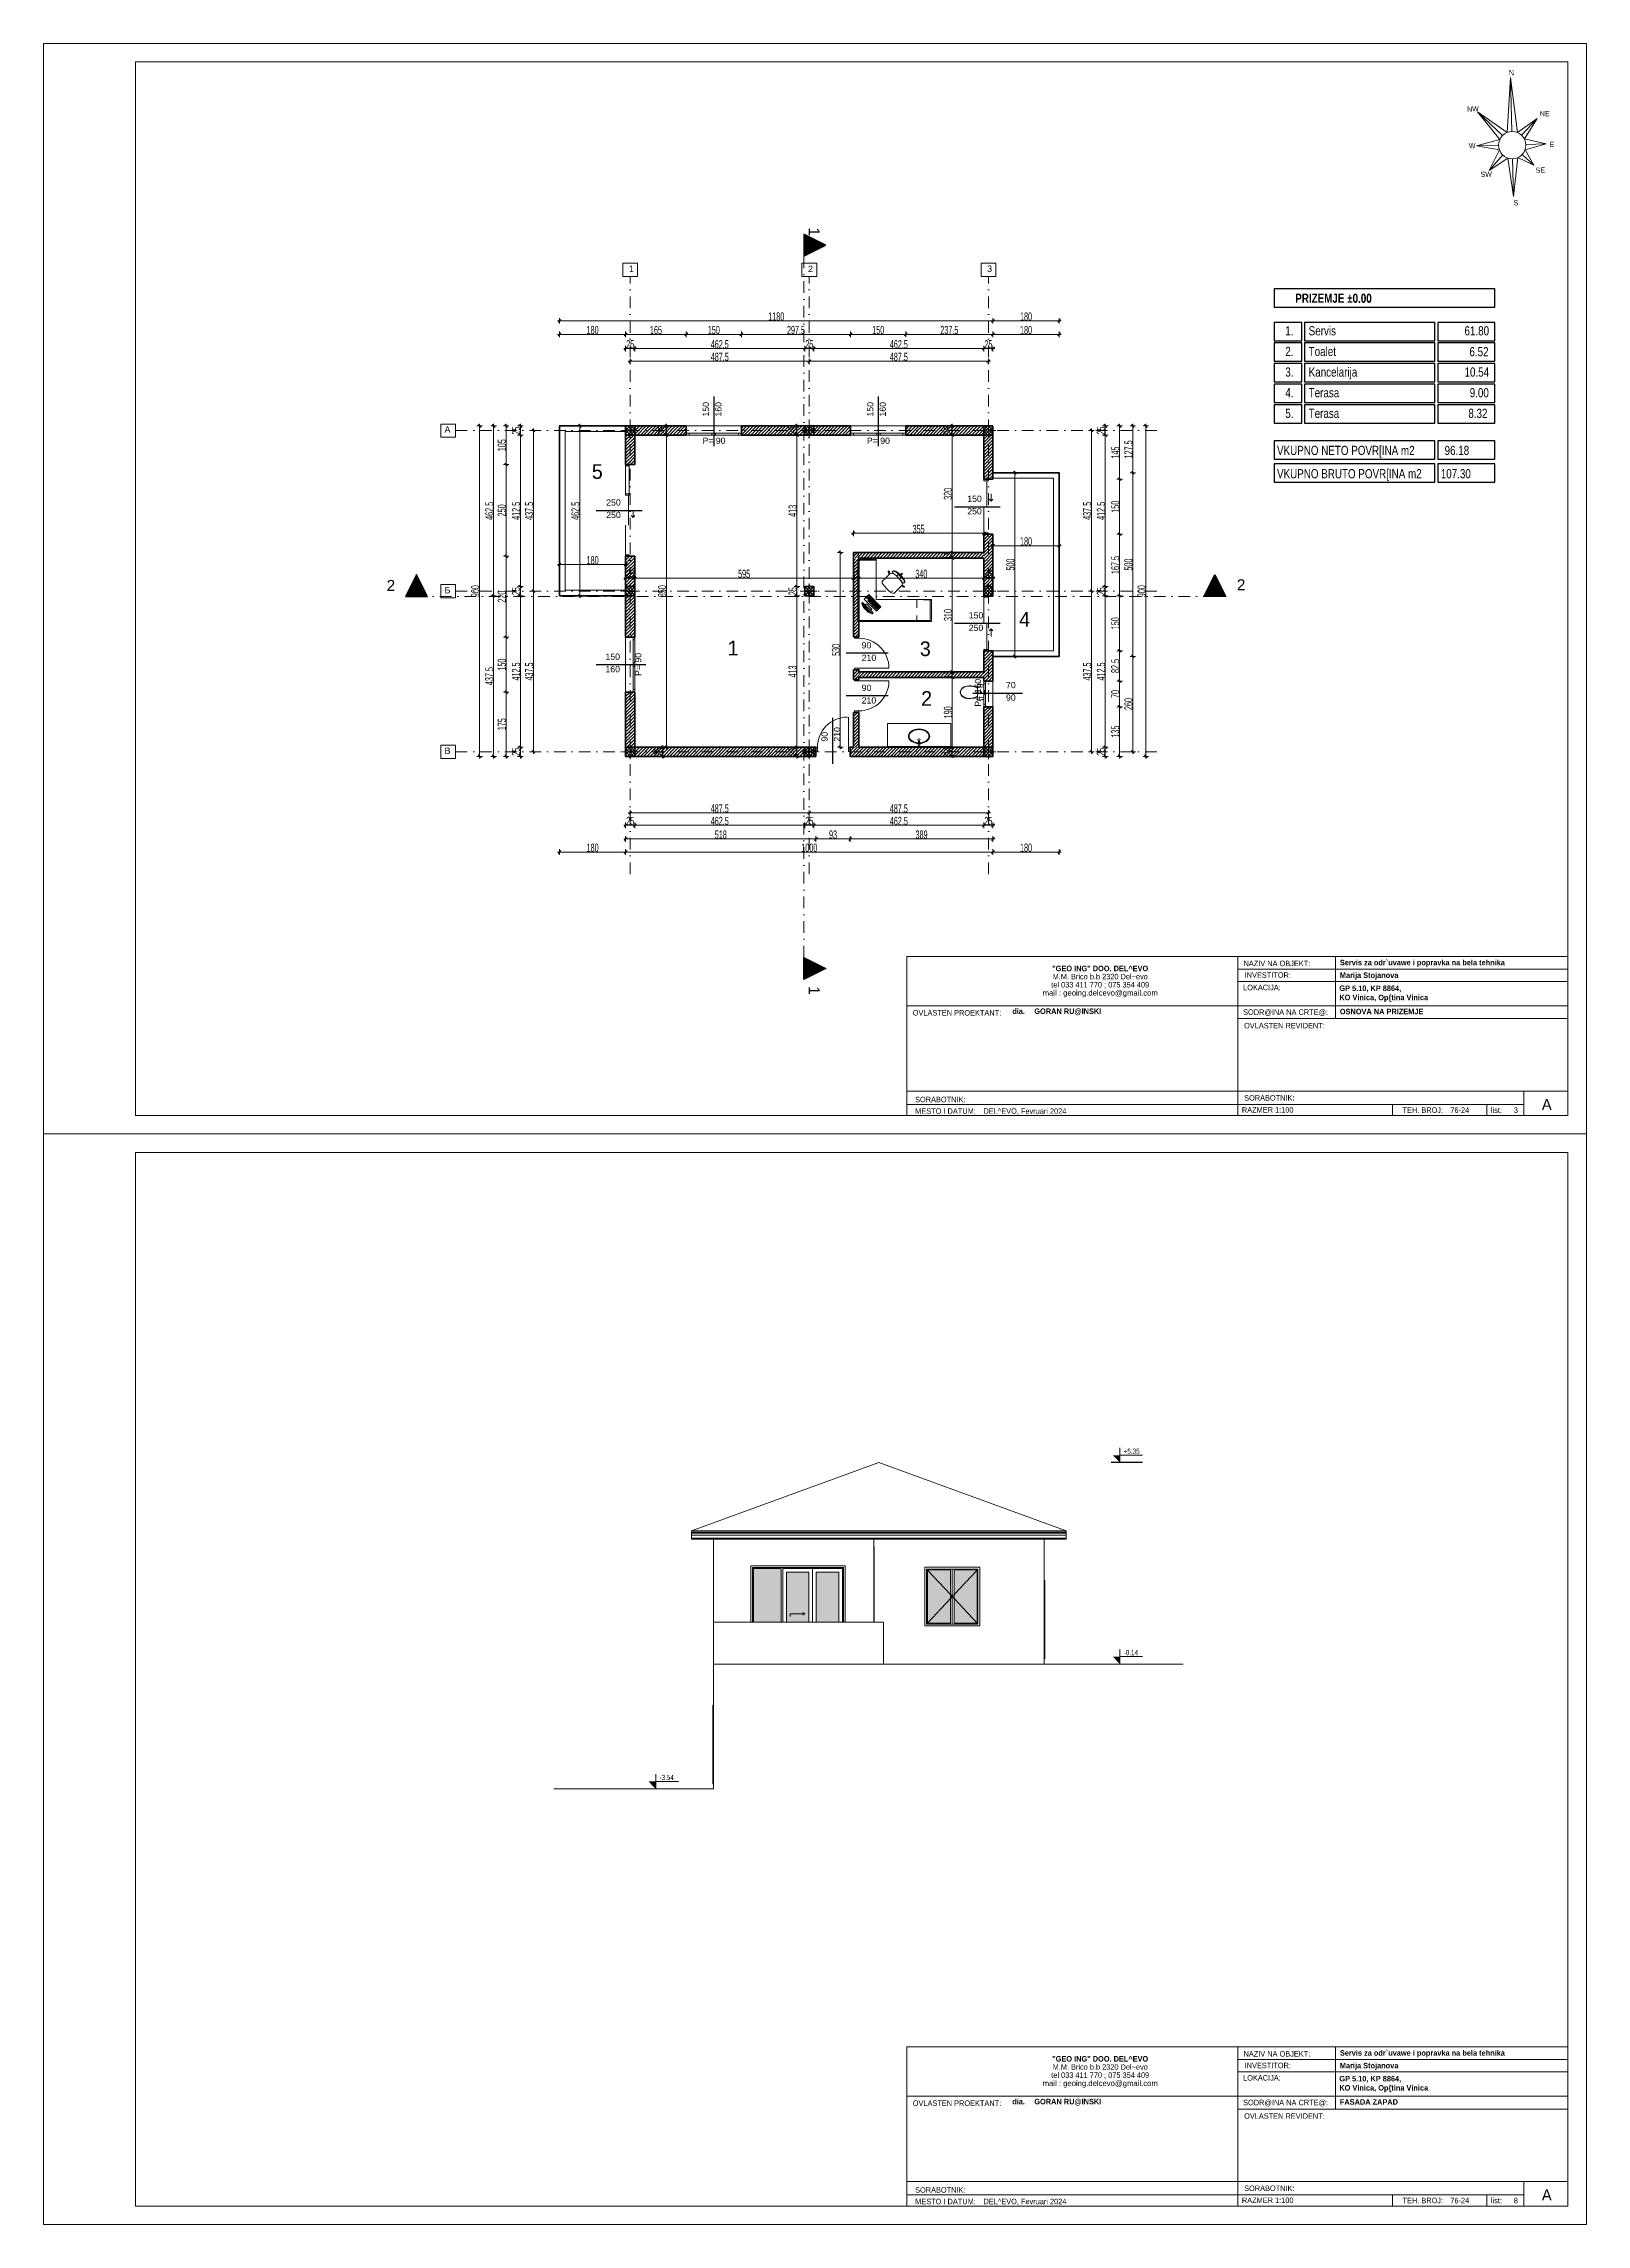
# Model space of a CAD drawing. Header units: millimetres. Extents: x -115530 to 122462, y -34508 to 119375.
# Drawn here: x -31530 to 10470, y 59975 to 119375 of the extents above; entities that cross this region are included whole.
import ezdxf

# ---------------------------------------------------------------- set-up
doc = ezdxf.new("R2010")
doc.units = ezdxf.units.MM
doc.header["$MEASUREMENT"] = 0
doc.linetypes.add('Dashed', pattern=[423.333333, 211.666667, -211.666667])
doc.linetypes.add('Dot & Dashed', pattern=[670.277762, 317.5, -176.388889, 0, -176.388874])
for name, color, linetype, lineweight, true_color in [('2D Drafting - General_Pen_No__5', 7, 'Continuous', 13, 0x40a5ff), ('HATCH 2', 7, 'Continuous', 9, 0x575757), ('Marker - Section_Pen_No__85', 7, 'Continuous', 13, 0xaaaaaa), ('New_MEP - Electrical_Pen_No__4', 7, 'Continuous', 20, 0x029e21), ('New_MEP - Electrical_Pen_No__75', 7, 'Continuous', 13, 0xaaaaaa), ('New_Shell - Roof_Pen_No__92', 7, 'Continuous', 13, 0x6a6a6a), ('New_Site & Landscape - Terrain_Pen_No__93', 7, 'Continuous', 13, 0xa2a233), ('New_Structural - Bearing_Pen_No__168', 7, 'Continuous', 13, 0x6a6a6a), ('New_Structural - Bearing_Pen_No__23', 7, 'Continuous', 25, 0xbf7340), ('New_Structural - Bearing_Pen_No__3', 7, 'Continuous', 18, 0xff6600), ('New_Structural - Bearing_Pen_No__5', 7, 'Continuous', 25, 0x40a5ff), ('New_Structural - Bearing_Pen_No__8', 7, 'Continuous', 35, 0xa80f02), ('New_Structural - Bearing_Pen_No__87', 7, 'Continuous', 13, 0x6a6a6a), ('OSKI', 7, 'Continuous', 20, 0x156a84)]:
    doc.layers.add(name, color=color, linetype=linetype, lineweight=lineweight, true_color=true_color)
for name, color, linetype, lineweight in [('dimenzija', 7, 'Continuous', 13), ('dimenzuja vnatre', 251, 'Continuous', 9), ('legenda', 7, 'Continuous', 13), ('LEGENDI', 7, 'Continuous', 13), ('Lines_Pen_No__1', 7, 'Continuous', 13), ('Marker - Section_Pen_No__25', 8, 'Continuous', 25), ('New_Structural - Bearing_Pen_No__20', 1, 'Continuous', 0), ('New_Structural - Bearing_Pen_No__27', 7, 'Continuous', 25), ('New_Structural - Bearing_Pen_No__7', 7, 'Continuous', 35), ('PECAT-4', 10, 'Continuous', 13), ('Pecat_Pen_No__1', 7, 'Continuous', 13), ('Roofs_Pen_No__1', 7, 'Continuous', 13)]:
    doc.layers.add(name, color=color, linetype=linetype, lineweight=lineweight)
doc.layers.add('New_MEP - Electrical', color=7, linetype='Continuous')
doc.styles.add('GENERATED_STYLE_1', font='arial.ttf')
doc.styles.add('GENERATED_STYLE_5', font='')
doc.styles.add('K1', font='')
doc.styles.add('KIRILICA', font='MCSWIS.TTF', dxfattribs={"width": 0.8, "height": 20})
doc.styles.add('PLATEIA', font='CGSAPPS.shx', dxfattribs={"width": 0.6})
doc.styles.add('ROM', font='ROMANS.SHX', dxfattribs={"width": 0.7})
doc.styles.add('SWISS', font='MCSWISB.TTF')
doc.styles.get('GENERATED_STYLE_5').set_extended_font_data('MAC C Swiss cyrillic', bold=True)
doc.styles.get('K1').set_extended_font_data('Zurich BlkEx BT')
doc.dimstyles.new('100v', dxfattribs={"dimtxt": 225, "dimasz": 1, "dimexe": 0.18, "dimexo": 0.0625, "dimgap": 4, "dimtad": 1, "dimdec": 0, "dimlfac": 0.1, "dimzin": 12, "dimdsep": 46, "dimtxsty": 'PLATEIA', "dimblk": 'A$C321216CB', "dimcen": 0.09, "dimse1": 1, "dimse2": 1, "dimclrd": 256, "dimclrt": 256, "dimadec": 3, "dimazin": 0, "dimtfac": 1, "dimtdec": 0, "dimtix": 1, "dimtmove": 2, "dimatfit": 3, "dimldrblk": 'A$C321216CB', "dimfxl": 1, "dimtolj": 1, "dimtzin": 0, "dimlwd": -1, "dimarcsym": 0})
pattern_1 = [(45, (-112822.756, 83915.69), (-44.194174, 44.194174), [])]
pattern_2 = [(45, (-112792.756, 83945.69), (-44.194174, 44.194174), [])]
pattern_3 = [(45, (-112792.756, 83915.69), (-44.194174, 44.194174), [])]
pattern_4 = [(45, (-112822.756, 83915.69), (-44.194174, 44.194174), []), (135, (-112822.756, 83915.69), (-44.194174, -44.194174), [])]

msp = doc.modelspace()

# ---------------------------------------------------------------- texts
at = {"color": 0, "char_height": 140, "attachment_point": 1, "style": 'ROM'}
for s, insert in [('{\\fHelvetica|b0|i0|c0|p1;+5.35}', (-2126.52, 81105.82)), ('{\\fHelvetica|b0|i0|c0|p1;-0.14}', (-2126.52, 75619.3)), ('{\\fHelvetica|b0|i0|c0|p1;-3.54}', (-14764.14, 72219.3))]:
    msp.add_mtext(s, dxfattribs=dict(at, insert=insert))
at = {"layer": 'legenda', "char_height": 250, "attachment_point": 1, "style": 'KIRILICA'}
for s, insert, width in [('\\P{\\fM_Svoboda|b1|i0|c0|p2;PRIZEMJE \\fMeiryo|b1|i0|c0|p34;%%P0.00}', (2544.39, 112981.84), 3616.418), ('\\P1.', (2272.75, 112094.76), 3616.418), ('\\P{\\fSvis_Mak|b0|i0|c0|p2;Servis}', (2909.51, 112094.76), 3616.418), ('\\P61.80', (7151.86, 112094.76), 3616.418), ('\\P2.', (2272.75, 111532.71), 3616.418), ('\\P{\\fSvis_Mak|b0|i0|c0|p2;Toalet}', (2909.51, 111532.71), 3616.418), ('\\P6.52', (7285.53, 111525.29), 3616.418), ('\\P3.', (2272.75, 110970.66), 3616.418), ('\\P{\\fSvis_Mak|b0|i0|c0|p2;Kancelarija}', (2909.51, 110970.66), 3616.418), ('\\P10.54', (7151.86, 110970.66), 3616.418), ('\\P4.', (2272.75, 110408.6), 3616.418), ('\\P{\\fSvis_Mak|b0|i0|c0|p2;Terasa}', (2909.51, 110408.6), 3616.418), ('\\P9.00', (7293.78, 110408.6), 3616.418), ('\\P5.', (2272.75, 109846.55), 3616.418), ('\\P{\\fSvis_Mak|b0|i0|c0|p2;Terasa}', (2909.51, 109846.55), 3616.418), ('\\P8.32', (7256.74, 109846.55), 3616.418), ('\\P\\PVKUPNO NETO POVR[INA m2           96.18', (2047.86, 109253.47), 7127.0718), ('\\P\\PVKUPNO BRUTO POVR[INA m2       107.30', (2047.86, 108618.87), 7127.0718)]:
    msp.add_mtext(s, dxfattribs=dict(at, insert=insert, width=width))
at = {"layer": 'LEGENDI', "linetype": 'Continuous', "style": 'K1', "width": 0.8}
for s, height, p in [('N', 143.68, (8363.64, 118511.61)), ('NW', 143.676, (7222.62, 117522.93)), ('NE', 143.676, (9205.98, 117390.76)), ('W', 143.68, (7271.67, 116520.79)), ('E', 143.68, (9471.82, 116556.07)), ('SW', 143.676, (7591.66, 115740.51)), ('SE', 143.676, (9090.33, 115853.18)), ('S', 143.68, (8488.88, 114965.92))]:
    msp.add_text(s, height=height, rotation=1.5386231, dxfattribs=at).set_placement(p)
at = {"layer": 'Marker - Section_Pen_No__25', "color": 8, "lineweight": 25, "char_height": 300, "attachment_point": 7, "rotation": 270, "style": 'GENERATED_STYLE_1'}
for insert in [(-10702.66, 114367.93), (-10702.66, 93704.93)]:
    msp.add_mtext('\\A1;\\pxql,t0;1', dxfattribs=dict(at, insert=insert))
at = {"layer": 'Marker - Section_Pen_No__25', "color": 8, "lineweight": 25, "char_height": 300, "style": 'GENERATED_STYLE_1'}
for s, insert, attachment_point in [('\\A1;\\pxqr,t0;2', (-21959.45, 104466.74), 9), ('\\A1;\\pxql,t0;2', (953.81, 104484.92), 7)]:
    msp.add_mtext(s, dxfattribs=dict(at, insert=insert, attachment_point=attachment_point))
at = {"layer": 'New_Structural - Bearing_Pen_No__7', "color": 7, "linetype": 'Continuous', "lineweight": 35, "char_height": 170, "attachment_point": 7, "rotation": 90, "style": 'GENERATED_STYLE_1'}
for s, insert in [('\\A1;{\\pql;\\pt0;\\fArial|b0|i0|c0|p34;150\\fArial|b0|i0|c0|p34;\\A1{\\H.66x;\\S^  ;}\\fArial|b0|i0|c0|p34;\\fArial|b0|i0|c0|p34;}', (-13367.39, 109217.71)), ('\\A1;{\\pql;\\pt0;\\fArial|b0|i0|c0|p34;160\\fArial|b0|i0|c0|p34;\\A1{\\H.66x;\\S^  ;}\\fArial|b0|i0|c0|p34;\\fArial|b0|i0|c0|p34;}', (-13027.39, 109217.71)), ('\\A1;{\\pql;\\pt0;\\fArial|b0|i0|c0|p34;150\\fArial|b0|i0|c0|p34;\\A1{\\H.66x;\\S^  ;}\\fArial|b0|i0|c0|p34;\\fArial|b0|i0|c0|p34;}', (-8892.39, 109217.71)), ('\\A1;{\\pql;\\pt0;\\fArial|b0|i0|c0|p34;160\\fArial|b0|i0|c0|p34;\\A1{\\H.66x;\\S^  ;}\\fArial|b0|i0|c0|p34;\\fArial|b0|i0|c0|p34;}', (-8552.39, 109217.71)), ('\\A1;{\\pql;\\pt0;\\fArial|b0|i0|c0|p34;P= 90\\fArial|b0|i0|c0|p34;\\A1{\\H.66x;\\S^  ;}\\fArial|b0|i0|c0|p34;\\fArial|b0|i0|c0|p34;}', (-15209.96, 102152.98)), ('\\A1;{\\pql;\\pt0;\\fArial|b0|i0|c0|p34;P= 160\\fArial|b0|i0|c0|p34;\\A1{\\H.66x;\\S^  ;}\\fArial|b0|i0|c0|p34;\\fArial|b0|i0|c0|p34;}', (-5960.29, 101314.48)), ('\\A1;{\\pql;\\pt0;\\fArial|b0|i0|c0|p34;90\\fArial|b0|i0|c0|p34;\\A1{\\H.66x;\\S^  ;}\\fArial|b0|i0|c0|p34;\\fArial|b0|i0|c0|p34;}', (-10136.11, 100363.25)), ('\\A1;{\\pql;\\pt0;\\fArial|b0|i0|c0|p34;210\\fArial|b0|i0|c0|p34;\\A1{\\H.66x;\\S^  ;}\\fArial|b0|i0|c0|p34;\\fArial|b0|i0|c0|p34;}', (-9796.11, 100363.25))]:
    msp.add_mtext(s, dxfattribs=dict(at, insert=insert))
at = {"layer": 'New_Structural - Bearing_Pen_No__7', "color": 7, "linetype": 'Continuous', "lineweight": 35, "char_height": 170, "attachment_point": 7, "style": 'GENERATED_STYLE_1'}
for s, insert in [('\\A1;{\\pql;\\pt0;\\fArial|b0|i0|c0|p34;P= 90\\fArial|b0|i0|c0|p34;\\A1{\\H.66x;\\S^  ;}\\fArial|b0|i0|c0|p34;\\fArial|b0|i0|c0|p34;}', (-13592.94, 108423.1)), ('\\A1;{\\pql;\\pt0;\\fArial|b0|i0|c0|p34;P= 90\\fArial|b0|i0|c0|p34;\\A1{\\H.66x;\\S^  ;}\\fArial|b0|i0|c0|p34;\\fArial|b0|i0|c0|p34;}', (-9117.94, 108423.1)), ('\\A1;{\\pql;\\pt0;\\fArial|b0|i0|c0|p34;250\\fArial|b0|i0|c0|p34;\\A1{\\H.66x;\\S^  ;}\\fArial|b0|i0|c0|p34;\\fArial|b0|i0|c0|p34;}', (-16214.64, 106742.94)), ('\\A1;{\\pql;\\pt0;\\fArial|b0|i0|c0|p34;150\\fArial|b0|i0|c0|p34;\\A1{\\H.66x;\\S^  ;}\\fArial|b0|i0|c0|p34;\\fArial|b0|i0|c0|p34;}', (-6385.4, 106842.94)), ('\\A1;{\\pql;\\pt0;\\fArial|b0|i0|c0|p34;250\\fArial|b0|i0|c0|p34;\\A1{\\H.66x;\\S^  ;}\\fArial|b0|i0|c0|p34;\\fArial|b0|i0|c0|p34;}', (-16214.64, 106402.94)), ('\\A1;{\\pql;\\pt0;\\fArial|b0|i0|c0|p34;250\\fArial|b0|i0|c0|p34;\\A1{\\H.66x;\\S^  ;}\\fArial|b0|i0|c0|p34;\\fArial|b0|i0|c0|p34;}', (-6385.4, 106502.94)), ('\\A1;{\\pql;\\pt0;\\fArial|b0|i0|c0|p34;250\\fArial|b0|i0|c0|p34;\\A1{\\H.66x;\\S^  ;}\\fArial|b0|i0|c0|p34;\\fArial|b0|i0|c0|p34;}', (-6344.62, 103327.94)), ('\\A1;{\\pql;\\pt0;\\fArial|b0|i0|c0|p34;150\\fArial|b0|i0|c0|p34;\\A1{\\H.66x;\\S^  ;}\\fArial|b0|i0|c0|p34;\\fArial|b0|i0|c0|p34;}', (-6344.62, 103667.94)), ('\\A1;{\\pql;\\pt0;\\fArial|b0|i0|c0|p34;150\\fArial|b0|i0|c0|p34;\\A1{\\H.66x;\\S^  ;}\\fArial|b0|i0|c0|p34;\\fArial|b0|i0|c0|p34;}', (-16235.83, 102542.94)), ('\\A1;{\\pql;\\pt0;\\fArial|b0|i0|c0|p34;90\\fArial|b0|i0|c0|p34;\\A1{\\H.66x;\\S^  ;}\\fArial|b0|i0|c0|p34;\\fArial|b0|i0|c0|p34;}', (-9259.83, 102851.93)), ('\\A1;{\\pql;\\pt0;\\fArial|b0|i0|c0|p34;160\\fArial|b0|i0|c0|p34;\\A1{\\H.66x;\\S^  ;}\\fArial|b0|i0|c0|p34;\\fArial|b0|i0|c0|p34;}', (-16235.83, 102202.94)), ('\\A1;{\\pql;\\pt0;\\fArial|b0|i0|c0|p34;210\\fArial|b0|i0|c0|p34;\\A1{\\H.66x;\\S^  ;}\\fArial|b0|i0|c0|p34;\\fArial|b0|i0|c0|p34;}', (-9259.83, 102511.93)), ('\\A1;{\\pql;\\pt0;\\fArial|b0|i0|c0|p34;90\\fArial|b0|i0|c0|p34;\\A1{\\H.66x;\\S^  ;}\\fArial|b0|i0|c0|p34;\\fArial|b0|i0|c0|p34;}', (-9259.83, 101691.81)), ('\\A1;{\\pql;\\pt0;\\fArial|b0|i0|c0|p34;90\\fArial|b0|i0|c0|p34;\\A1{\\H.66x;\\S^  ;}\\fArial|b0|i0|c0|p34;\\fArial|b0|i0|c0|p34;}', (-5331.19, 101428.94)), ('\\A1;{\\pql;\\pt0;\\fArial|b0|i0|c0|p34;70\\fArial|b0|i0|c0|p34;\\A1{\\H.66x;\\S^  ;}\\fArial|b0|i0|c0|p34;\\fArial|b0|i0|c0|p34;}', (-5331.19, 101768.94)), ('\\A1;{\\pql;\\pt0;\\fArial|b0|i0|c0|p34;210\\fArial|b0|i0|c0|p34;\\A1{\\H.66x;\\S^  ;}\\fArial|b0|i0|c0|p34;\\fArial|b0|i0|c0|p34;}', (-9259.83, 101351.81))]:
    msp.add_mtext(s, dxfattribs=dict(at, insert=insert))
at = {"layer": 'OSKI', "linetype": 'Dot & Dashed', "char_height": 175, "attachment_point": 7, "style": 'GENERATED_STYLE_1'}
for s, insert in [('1', (-15595.94, 113153.85)), ('2', (-10720.94, 113153.85)), ('3', (-5845.94, 113153.85))]:
    msp.add_mtext(s, dxfattribs=dict(at, insert=insert))
at = {"layer": 'OSKI', "linetype": 'ByBlock', "char_height": 175, "attachment_point": 7, "style": 'GENERATED_STYLE_1'}
for s, insert in [('A', (-20617.87, 108776.54)), ('{\\fArial|b0|i0|c204|p34;Б}', (-20617.87, 104401.54)), ('{\\fArial|b0|i0|c204|p34;В}', (-20617.87, 100026.54))]:
    msp.add_mtext(s, dxfattribs=dict(at, insert=insert))
at = {"layer": 'PECAT-4', "linetype": 'Continuous', "style": 'SWISS'}
for s, p in [('5', (-16605.44, 107519.27)), ('4', (-4973.87, 103493.54)), ('1', (-12910.38, 102709.97)), ('3', (-7676.19, 102692.48)), ('2', (-7641.21, 101338.4))]:
    msp.add_text(s, height=400, dxfattribs=at).set_placement(p)
at = {"layer": 'Pecat_Pen_No__1', "linetype": 'Continuous', "char_height": 150, "attachment_point": 5, "line_spacing_factor": 0.887159, "style": 'GENERATED_STYLE_5'}
for insert in [(-2765.85, 93829.55), (-2765.85, 64129.55)]:
    msp.add_mtext('\\A1;{\\fMAC C Swiss|b1|i0|c0|p34;"GEO ING" DOO. DEL^ EVO}\\P{\\fMAC C Swiss|b0|i0|c0|p34;M.M. Brico b.b 2320 Del~evo \\Ptel 033 411 770 ; 075 354 409 \\P\\fArial|b0|i0|c0|p34;mail : geoing.delcevo@gmail.com}', dxfattribs=dict(at, insert=insert))
at = {"layer": 'Pecat_Pen_No__1', "linetype": 'Continuous', "style": 'GENERATED_STYLE_5'}
for s, insert, char_height, attachment_point in [('\\pqc;{\\fMAC C Swiss|b0|i0|c0|p0;NAZIV NA OBJEKT:}', (2044.31, 94396.96), 150, 2), ('\\pqc;{\\fMAC C Swiss|b0|i0|c0|p0;INVESTITOR:}', (1796.54, 94079.37), 150, 2), ('{\\fMAC C Swiss|b1|i0|c0|p34;Servis za odr`uvawe i popravka na bela tehnika}', (3759.83, 94420.45), 150, 1), ('{\\fMAC C Swiss|b1|i0|c0|p34;Marija Stojanova}', (3758.25, 94075.47), 150, 1), ('\\pqc;{\\fMAC C Swiss|b0|i0|c0|p0;LOKACIJA:}', (1637.72, 93742.4), 150, 2), ('\\A1;{\\fMAC C Swiss|b1|i0|c0|p34; GP 5.10, KP 8864,  \\P KO Vinica, Op\\{tina Vinica}', (3689.07, 93719.98), 150, 1), ('{\\fMAC C Swiss|b0|i0|c0|p34;OVLASTEN PROEKTANT:}', (-7868.48, 93052.37), 150, 1), ('{\\fMAC C Swiss|b1|i0|c0|p34;dia.^IGORAN RU@INSKI}', (-5159.59, 93095.31), 150, 1), ('\\pqc;{\\fMAC C Swiss|b0|i0|c0|p0;SODR@INA NA CRTE@:}', (2281.43, 93069.46), 150, 2), ('\\pqc;{\\fMAC C Swiss|b0|i0|c0|p0;OVLASTEN REVIDENT:}', (2249.72, 92701.84), 150, 2), ('{\\fMAC C Swiss|b1|i0|c0|p34;OSNOVA NA PRIZEMJE}', (3758.25, 93085.47), 150, 1), ('\\pqc;{\\fMAC C Swiss|b0|i0|c0|p0;SORABOTNIK:}', (-7119.5, 90689.32), 150, 2), ('\\pqc;{\\fMAC C Swiss|b0|i0|c0|p0;MESTO I DATUM:}', (-6977.62, 90375.18), 150, 2), ('{\\fMAC C Swiss|b0|i0|c0|p34;DEL^ EVO, Fevruari 2024}', (-5942.69, 90375.18), 150, 1), ('{\\fMAC C Swiss|b0|i0|c0|p0;\\A1;RAZMER 1:100^I}', (1091.57, 90407.6), 150, 1), ('\\pqc;{\\fMAC C Swiss|b0|i0|c0|p0;SORABOTNIK:}', (1838.81, 90734.49), 150, 2), ('\\pqc;{\\fMAC C Swiss|b0|i0|c0|p0;TEH. BROJ:}', (6016.01, 90401), 150, 2), ('{\\fMAC C Swiss|b0|i0|c0|p34;76-24}', (6765.92, 90401), 150, 1), ('{\\fMAC C Swiss|b0|i0|c0|p34;list:}', (7870.8, 90401), 150, 1), ('{\\fMAC C Swiss|b0|i0|c0|p34;3}', (8494.33, 90401), 150, 1), ('{\\fMAC C Swiss|b0|i0|c0|p34;A}', (9391.65, 90479.03), 300, 5), ('\\pqc;{\\fMAC C Swiss|b0|i0|c0|p0;NAZIV NA OBJEKT:}', (2044.31, 64696.96), 150, 2), ('\\pqc;{\\fMAC C Swiss|b0|i0|c0|p0;INVESTITOR:}', (1796.54, 64379.37), 150, 2), ('{\\fMAC C Swiss|b1|i0|c0|p34;Servis za odr`uvawe i popravka na bela tehnika}', (3759.83, 64720.45), 150, 1), ('{\\fMAC C Swiss|b1|i0|c0|p34;Marija Stojanova}', (3758.25, 64375.47), 150, 1), ('\\pqc;{\\fMAC C Swiss|b0|i0|c0|p0;LOKACIJA:}', (1637.72, 64042.4), 150, 2), ('\\A1;{\\fMAC C Swiss|b1|i0|c0|p34; GP 5.10, KP 8864,  \\P KO Vinica, Op\\{tina Vinica}', (3689.07, 64019.98), 150, 1), ('{\\fMAC C Swiss|b0|i0|c0|p34;OVLASTEN PROEKTANT:}', (-7868.48, 63352.37), 150, 1), ('{\\fMAC C Swiss|b1|i0|c0|p34;dia.^IGORAN RU@INSKI}', (-5159.59, 63395.31), 150, 1), ('\\pqc;{\\fMAC C Swiss|b0|i0|c0|p0;SODR@INA NA CRTE@:}', (2281.43, 63369.46), 150, 2), ('\\pqc;{\\fMAC C Swiss|b0|i0|c0|p0;OVLASTEN REVIDENT:}', (2249.72, 63001.84), 150, 2), ('{\\fMAC C Swiss|b1|i0|c0|p34;FASADA ZAPAD}', (3758.25, 63385.47), 150, 1), ('\\pqc;{\\fMAC C Swiss|b0|i0|c0|p0;SORABOTNIK:}', (-7119.5, 60989.32), 150, 2), ('\\pqc;{\\fMAC C Swiss|b0|i0|c0|p0;MESTO I DATUM:}', (-6977.62, 60675.18), 150, 2), ('{\\fMAC C Swiss|b0|i0|c0|p34;DEL^ EVO, Fevruari 2024}', (-5942.69, 60675.18), 150, 1), ('{\\fMAC C Swiss|b0|i0|c0|p0;\\A1;RAZMER 1:100^I}', (1091.57, 60707.6), 150, 1), ('\\pqc;{\\fMAC C Swiss|b0|i0|c0|p0;SORABOTNIK:}', (1838.81, 61034.49), 150, 2), ('\\pqc;{\\fMAC C Swiss|b0|i0|c0|p0;TEH. BROJ:}', (6016.01, 60701), 150, 2), ('{\\fMAC C Swiss|b0|i0|c0|p34;76-24}', (6765.92, 60701), 150, 1), ('{\\fMAC C Swiss|b0|i0|c0|p34;list:}', (7870.8, 60701), 150, 1), ('{\\fMAC C Swiss|b0|i0|c0|p34;8}', (8494.33, 60701), 150, 1), ('{\\fMAC C Swiss|b0|i0|c0|p34;A}', (9391.65, 60779.03), 300, 5)]:
    msp.add_mtext(s, dxfattribs=dict(at, insert=insert, char_height=char_height, attachment_point=attachment_point))

# ---------------------------------------------------------------- blocks, each defined once
blk = doc.blocks.new('Basin Cabinet 25[1]', base_point=(11111, 34311))
at = {"layer": 'New_MEP - Electrical_Pen_No__75', "color": 6, "linetype": 'Continuous', "lineweight": 20}
for p, q in [((11111, 34961), (12836, 34961)), ((11111, 34311), (11111, 34961)), ((11111, 34941), (12836, 34941)), ((11960, 34856), (11960, 34871)), ((11960, 34871), (11987, 34871)), ((11987, 34871), (11987, 34856)), ((12836, 34311), (12836, 34961)), ((11111, 34311), (12836, 34311))]:
    blk.add_line(p, q, dxfattribs=at)
at = {"layer": 'New_MEP - Electrical_Pen_No__75', "color": 6, "linetype": 'Continuous', "lineweight": 20, "flags": 128}
for points in [[(11448, 34961), (11475, 34961), (11475, 34981), (11448, 34981)], [(11540, 34961), (11582, 34961), (11582, 34981), (11540, 34981)], [(11648, 34961), (11675, 34961), (11675, 34981), (11648, 34981)]]:
    blk.add_lwpolyline(points, close=True, dxfattribs=at)
blk.add_lwpolyline([(11949, 34896), (11953, 34854, 0.12102), (11956, 34845), (11963, 34792, 0.882566), (11985, 34792), (11991, 34845, 0.12102), (11995, 34854), (11999, 34896, 1)], format="xyb", close=True, dxfattribs=at)
at = {"layer": 'New_MEP - Electrical_Pen_No__75', "color": 6, "linetype": 'Continuous', "lineweight": 20}
blk.add_circle((11974, 34760), 30, dxfattribs=at)
for radius, start, end in [(21.1, 212.77103, 327.22897), (13.6, 180, 0)]:
    blk.add_arc((11974, 34856), radius, start, end, dxfattribs=at)
for major_axis, ratio in [((290, 0), 0.686667), ((270, 0), 0.666667)]:
    blk.add_ellipse((11974, 34661), major_axis=major_axis, ratio=ratio, dxfattribs=at)
blk = doc.blocks.new('WC 25[2]', base_point=(10211, 33464))
at = {"layer": 'New_MEP - Electrical_Pen_No__75', "color": 6, "linetype": 'Continuous', "lineweight": 20}
for p, q in [((10191, 33504), (10191, 33521)), ((10211, 33521), (10191, 33521)), ((10191, 33480), (10191, 33504)), ((10191, 33475), (10191, 33480)), ((10211, 33480), (10191, 33480)), ((10191, 33464), (10191, 33475)), ((10191, 33453), (10191, 33464)), ((10191, 33448), (10191, 33453)), ((10211, 33448), (10191, 33448)), ((10191, 33424), (10191, 33448)), ((10191, 33407), (10191, 33424)), ((10211, 33407), (10191, 33407)), ((10211, 33504), (10211, 33521)), ((10211, 33480), (10211, 33504)), ((10211, 33475), (10211, 33480)), ((10211, 33464), (10211, 33475)), ((10211, 33453), (10211, 33464)), ((10211, 33448), (10211, 33453)), ((10211, 33424), (10211, 33448)), ((10211, 33407), (10211, 33424)), ((10384, 33573), (10384, 33464)), ((10384, 33464), (10384, 33355))]:
    blk.add_line(p, q, dxfattribs=at)
at = {"layer": 'New_MEP - Electrical_Pen_No__75', "color": 6, "linetype": 'Continuous', "lineweight": 20, "flags": 128}
for points in [[(10211, 33277), (10226, 33270), (10242, 33264), (10257, 33259), (10274, 33254), (10290, 33251), (10306, 33248), (10323, 33247), (10340, 33246), (10351, 33248), (10362, 33251), (10372, 33258), (10380, 33266), (10387, 33275), (10391, 33286), (10392, 33298), (10391, 33309), (10384, 33348), (10379, 33386), (10377, 33425), (10376, 33464), (10377, 33503), (10379, 33542), (10384, 33580), (10391, 33618), (10392, 33630), (10391, 33641), (10387, 33652), (10380, 33662), (10372, 33670), (10362, 33676), (10351, 33680), (10340, 33681), (10323, 33681), (10306, 33679), (10290, 33677), (10274, 33674), (10257, 33669), (10242, 33664), (10226, 33658), (10211, 33651)], [(10665, 33294), (10714, 33307), (10761, 33326), (10798, 33351), (10827, 33385), (10845, 33423), (10851, 33464), (10845, 33505), (10827, 33543), (10798, 33576), (10761, 33602), (10714, 33621), (10665, 33633), (10613, 33639), (10562, 33637), (10211, 33605), (10211, 33323), (10562, 33291), (10613, 33289)]]:
    blk.add_lwpolyline(points, close=True, dxfattribs=at)
at = {"layer": 'New_MEP - Electrical_Pen_No__75', "color": 6, "linetype": 'Continuous', "lineweight": 20}
blk.add_ellipse((10286, 33464), major_axis=(0, 15), ratio=0.999724, dxfattribs=at)
for centre, major_axis, start_param, end_param in [((10599, 33206), (426, 0), 1.547178, 2.100199), ((10599, 33722), (426, 0), 4.182984, 4.736005), ((10623, 33374), (257, 0), 0.725935, 1.626524), ((10623, 33553), (257, 0), 4.656658, 5.557246), ((10704, 33463), (139, 0), 0.005861, 0.632505), ((10704, 33465), (139, 0), 5.650681, 6.277325)]:
    blk.add_ellipse(centre, major_axis=major_axis, ratio=0.999377, start_param=start_param, end_param=end_param, dxfattribs=at)
blk = doc.blocks.new('Office Workstation Solo 25[3]', base_point=(13642, 31536))
at = {"layer": 'New_MEP - Electrical_Pen_No__4', "color": 104, "linetype": 'Continuous', "lineweight": 20, "true_color": 0x029e21}
for p, q in [((11668, 31536), (11638, 31536)), ((11638, 31536), (11638, 31506)), ((11638, 31506), (11638, 30936)), ((13612, 31536), (11668, 31536)), ((11668, 31506), (13612, 31506)), ((11668, 30936), (11668, 31506)), ((13642, 31536), (13612, 31536)), ((13612, 31506), (13612, 29869)), ((13642, 31506), (13642, 31536)), ((13642, 29869), (13642, 31506)), ((11638, 30936), (11668, 30936)), ((13090, 31202), (13022, 31134)), ((13022, 31134), (13229, 30926)), ((13035, 31147), (13243, 30940)), ((13046, 31109), (13060, 31123)), ((13049, 31161), (13257, 30953)), ((13053, 31130), (13066, 31144)), ((13062, 31094), (13075, 31108)), ((13063, 31175), (13253, 30984)), ((13067, 31116), (13080, 31130)), ((13073, 31137), (13087, 31151)), ((13077, 31188), (13284, 30981)), ((13077, 31078), (13091, 31092)), ((13080, 31102), (13094, 31116)), ((13084, 31154), (13097, 31168)), ((13087, 31123), (13101, 31137)), ((13298, 30994), (13090, 31202)), ((13090, 31175), (13104, 31188)), ((13094, 31088), (13108, 31102)), ((13111, 31223), (13097, 31209)), ((13097, 31209), (13111, 31195)), ((13097, 31140), (13111, 31154)), ((13101, 31109), (13115, 31123)), ((13104, 31161), (13118, 31174)), ((13108, 31075), (13122, 31088)), ((13125, 31209), (13111, 31223)), ((13111, 31195), (13125, 31209)), ((13111, 31126), (13125, 31140)), ((13115, 31095), (13129, 31109)), ((13118, 31147), (13132, 31161)), ((13122, 31061), (13136, 31075)), ((13139, 31195), (13125, 31181)), ((13125, 31181), (13180, 31126)), ((13125, 31112), (13139, 31126)), ((13129, 31081), (13142, 31095)), ((13132, 31133), (13146, 31147)), ((13136, 31047), (13150, 31061)), ((13194, 31140), (13139, 31195)), ((13139, 31168), (13152, 31181)), ((13139, 31099), (13153, 31112)), ((13143, 31068), (13156, 31081)), ((13146, 31119), (13160, 31133)), ((13150, 31033), (13163, 31047)), ((13153, 31154), (13166, 31167)), ((13153, 31085), (13167, 31098)), ((13153, 31002), (13167, 31016)), ((13156, 31054), (13170, 31067)), ((13160, 31105), (13173, 31119)), ((13164, 31019), (13177, 31033)), ((13166, 31140), (13180, 31154)), ((13167, 31071), (13180, 31085)), ((13170, 31040), (13184, 31054)), ((13171, 30985), (13184, 30998)), ((13174, 31092), (13187, 31105)), ((13177, 31005), (13191, 31019)), ((13180, 31126), (13194, 31140)), ((13181, 31057), (13194, 31071)), ((13184, 31026), (13198, 31040)), ((13201, 31133), (13187, 31119)), ((13187, 31119), (13243, 31064)), ((13187, 31078), (13201, 31091)), ((13188, 30967), (13202, 30981)), ((13191, 30992), (13205, 31005)), ((13194, 31043), (13208, 31057)), ((13198, 31012), (13212, 31026)), ((13256, 31077), (13201, 31133)), ((13201, 31105), (13215, 31119)), ((13201, 31064), (13215, 31078)), ((13205, 30978), (13219, 30991)), ((13205, 30950), (13219, 30964)), ((13208, 31029), (13222, 31043)), ((13212, 30998), (13226, 31012)), ((13215, 31091), (13229, 31105)), ((13215, 31050), (13229, 31064)), ((13222, 31016), (13236, 31029)), ((13226, 30984), (13239, 30998)), ((13248, 31325), (13227, 31303)), ((13227, 31303), (13510, 31020)), ((13229, 31077), (13242, 31091)), ((13229, 31036), (13243, 31050)), ((13229, 30926), (13298, 30994)), ((13236, 31002), (13250, 31015)), ((13250, 30933), (13236, 30919)), ((13236, 30919), (13278, 30877)), ((13240, 30971), (13253, 30984)), ((13243, 31064), (13256, 31077)), ((13243, 31022), (13256, 31036)), ((13531, 31042), (13248, 31325)), ((13248, 31325), (13312, 31303)), ((13263, 31070), (13249, 31057)), ((13249, 31057), (13305, 31001)), ((13250, 30988), (13264, 31002)), ((13264, 30919), (13250, 30933)), ((13250, 30905), (13264, 30919)), ((13257, 31008), (13270, 31022)), ((13298, 31233), (13262, 31197)), ((13262, 31197), (13404, 31056)), ((13319, 31015), (13263, 31070)), ((13263, 31043), (13277, 31057)), ((13278, 30933), (13264, 30919)), ((13264, 30919), (13278, 30905)), ((13264, 30891), (13278, 30905)), ((13277, 31029), (13291, 31043)), ((13305, 30988), (13278, 30960)), ((13278, 30960), (13319, 30919)), ((13291, 30919), (13278, 30933)), ((13278, 30905), (13291, 30919)), ((13292, 30891), (13278, 30905)), ((13278, 30877), (13292, 30891)), ((13353, 30939), (13285, 30871)), ((13291, 31015), (13305, 31029)), ((13291, 30946), (13319, 30974)), ((13291, 30974), (13333, 30932)), ((13439, 31091), (13298, 31233)), ((13305, 31001), (13319, 31015)), ((13346, 30946), (13305, 30988)), ((13305, 30932), (13333, 30960)), ((13312, 31303), (13510, 31105)), ((13326, 31008), (13312, 30994)), ((13312, 30994), (13353, 30953)), ((13312, 30870), (13367, 30925)), ((13312, 30898), (13368, 30843)), ((13313, 30843), (13381, 30911)), ((13319, 30919), (13346, 30946)), ((13367, 30967), (13326, 31008)), ((13326, 30981), (13339, 30994)), ((13326, 30912), (13368, 30870)), ((13326, 30829), (13395, 30898)), ((13339, 30967), (13353, 30980)), ((13354, 31289), (13340, 31275)), ((13340, 31275), (13482, 31134)), ((13340, 30925), (13395, 30870)), ((13353, 30953), (13367, 30967)), ((13409, 30884), (13353, 30939)), ((13496, 31148), (13354, 31289)), ((13387, 31228), (13401, 31242)), ((13404, 31056), (13439, 31091)), ((13434, 31181), (13449, 31195)), ((13482, 31134), (13496, 31148)), ((13531, 31042), (13510, 31105)), ((13510, 31020), (13531, 31042)), ((12364, 30466), (12362, 30449)), ((12362, 30449), (12370, 30413)), ((12387, 30493), (12364, 30466)), ((12378, 30610), (12368, 30589)), ((12368, 30589), (12369, 30585)), ((12369, 30585), (12402, 30568)), ((12370, 30413), (12379, 30393)), ((12373, 30471), (12373, 30475)), ((12374, 30463), (12373, 30471)), ((12376, 30452), (12374, 30463)), ((12377, 30437), (12376, 30452)), ((12381, 30422), (12377, 30437)), ((12382, 30611), (12378, 30610)), ((12379, 30393), (12393, 30372)), ((12391, 30403), (12381, 30422)), ((12415, 30594), (12382, 30611)), ((12400, 30497), (12387, 30493)), ((12406, 30381), (12391, 30403)), ((12393, 30372), (12440, 30315)), ((12395, 30588), (12394, 30582)), ((12394, 30582), (12394, 30577)), ((12394, 30577), (12397, 30571)), ((12399, 30593), (12395, 30588)), ((12397, 30571), (12402, 30568)), ((12404, 30595), (12399, 30593)), ((12414, 30487), (12400, 30497)), ((12402, 30568), (12433, 30550)), ((12410, 30596), (12404, 30595)), ((12425, 30357), (12406, 30381)), ((12415, 30594), (12410, 30596)), ((12433, 30464), (12414, 30487)), ((12457, 30575), (12415, 30594)), ((12446, 30333), (12425, 30357)), ((12433, 30550), (12426, 30518)), ((12426, 30518), (12444, 30467)), ((12433, 30551), (12457, 30575)), ((12433, 30551), (12433, 30550)), ((12461, 30428), (12433, 30464)), ((12440, 30315), (12479, 30273)), ((12444, 30467), (12485, 30403)), ((12468, 30308), (12446, 30333)), ((12485, 30302), (12451, 30266)), ((12605, 30723), (12457, 30575)), ((12493, 30389), (12461, 30428)), ((12483, 30347), (12461, 30326)), ((12461, 30326), (12485, 30302)), ((12491, 30285), (12468, 30308)), ((12510, 30375), (12483, 30347)), ((12485, 30403), (12510, 30375)), ((12485, 30302), (12497, 30290)), ((12543, 30336), (12493, 30389)), ((12510, 30375), (12543, 30337)), ((12581, 30303), (12543, 30337)), ((12543, 30336), (12596, 30287)), ((12581, 30303), (12554, 30276)), ((12609, 30279), (12581, 30303)), ((12631, 30748), (12605, 30723)), ((12653, 30770), (12631, 30748)), ((12662, 30773), (12653, 30770)), ((12696, 30769), (12662, 30773)), ((12698, 30768), (12696, 30769)), ((12738, 30743), (12698, 30768)), ((12792, 30700), (12738, 30743)), ((12929, 30399), (12781, 30251)), ((12792, 30699), (12792, 30700)), ((12851, 30644), (12792, 30699)), ((12851, 30644), (12906, 30586)), ((12906, 30586), (12906, 30585)), ((12906, 30585), (12950, 30531)), ((12955, 30424), (12929, 30399)), ((12950, 30531), (12975, 30491)), ((12977, 30446), (12955, 30424)), ((12975, 30491), (12976, 30489)), ((12976, 30489), (12980, 30455)), ((12980, 30455), (12977, 30446)), ((13285, 30871), (13340, 30815)), ((13299, 30884), (13340, 30843)), ((13340, 30815), (13409, 30884)), ((12451, 30266), (12425, 30240)), ((12425, 30240), (12425, 30236)), ((12425, 30236), (12434, 30227)), ((12442, 30218), (12434, 30227)), ((12446, 30218), (12442, 30218)), ((12472, 30245), (12446, 30218)), ((12448, 30261), (12447, 30255)), ((12447, 30255), (12448, 30250)), ((12451, 30266), (12448, 30261)), ((12448, 30250), (12451, 30245)), ((12456, 30241), (12451, 30245)), ((12462, 30240), (12456, 30241)), ((12468, 30241), (12462, 30240)), ((12472, 30245), (12468, 30241)), ((12509, 30279), (12472, 30245)), ((12522, 30234), (12479, 30273)), ((12491, 30285), (12515, 30262)), ((12509, 30279), (12497, 30290)), ((12533, 30255), (12509, 30279)), ((12515, 30262), (12539, 30239)), ((12578, 30187), (12522, 30234)), ((12554, 30276), (12533, 30255)), ((12539, 30239), (12564, 30218)), ((12564, 30218), (12588, 30199)), ((12600, 30172), (12578, 30187)), ((12588, 30199), (12610, 30185)), ((12596, 30287), (12635, 30254)), ((12619, 30163), (12600, 30172)), ((12673, 30237), (12609, 30279)), ((12610, 30185), (12628, 30175)), ((12655, 30155), (12619, 30163)), ((12628, 30175), (12643, 30171)), ((12635, 30254), (12671, 30226)), ((12643, 30171), (12659, 30170)), ((12672, 30157), (12655, 30155)), ((12659, 30170), (12669, 30168)), ((12669, 30168), (12677, 30167)), ((12671, 30226), (12693, 30208)), ((12700, 30180), (12672, 30157)), ((12725, 30219), (12673, 30237)), ((12677, 30167), (12682, 30166)), ((12693, 30208), (12703, 30193)), ((12703, 30193), (12700, 30180)), ((12757, 30226), (12725, 30219)), ((12757, 30226), (12781, 30251)), ((12757, 30226), (12757, 30226)), ((12774, 30195), (12757, 30226)), ((12778, 30191), (12774, 30195)), ((12791, 30162), (12774, 30195)), ((12783, 30188), (12778, 30191)), ((12781, 30251), (12801, 30209)), ((12789, 30187), (12783, 30188)), ((12795, 30189), (12789, 30187)), ((12795, 30161), (12791, 30162)), ((12799, 30192), (12795, 30189)), ((12817, 30172), (12795, 30161)), ((12802, 30197), (12799, 30192)), ((12801, 30209), (12803, 30203)), ((12801, 30209), (12818, 30176)), ((12803, 30203), (12802, 30197)), ((12818, 30176), (12817, 30172)), ((13142, 29869), (13142, 29839)), ((13612, 29869), (13142, 29869)), ((13142, 29839), (13612, 29839)), ((13612, 29839), (13642, 29839)), ((13642, 29839), (13642, 29869))]:
    blk.add_line(p, q, dxfattribs=at)
at = {"layer": 'New_MEP - Electrical_Pen_No__4', "color": 104, "linetype": 'Dashed', "lineweight": 20, "true_color": 0x029e21}
for p, q in [((12038, 30951), (12038, 31536)), ((11638, 30951), (12038, 30951))]:
    blk.add_line(p, q, dxfattribs=at)
at = {"layer": 'New_MEP - Electrical_Pen_No__4', "color": 104, "linetype": 'Continuous', "lineweight": 20, "true_color": 0x029e21, "flags": 128}
for points in [[(13642, 31536), (11638, 31536), (11638, 30936), (13142, 30936), (13142, 29839), (13642, 29839)], [(13132, 31257), (13011, 31137), (13344, 30805), (13464, 30925)]]:
    blk.add_lwpolyline(points, close=True, dxfattribs=at)
blk = doc.blocks.new('A$C321216CB')
for p, q in [((-54, 0), (54, 0)), ((-38, -38), (38, 38)), ((0, -75), (0, 75))]:
    blk.add_line(p, q)
blk = doc.blocks.new('*D803')
at = {"layer": 'DEFPOINTS', "color": 0, "transparency": 16777216}
for p in [(-10685, 99737), (-5810, 99242), (-10685, 98425)]:
    blk.add_point(p, dxfattribs=at)
at = {"layer": 'dimenzija', "transparency": 16777216}
blk.add_line((-5811, 98425), (-10684, 98425), dxfattribs=at)
at = {"layer": 'dimenzija', "transparency": 16777216, "rotation": 180}
blk.add_blockref('A$C321216CB', (-10685, 98425), dxfattribs=at)
at = {"layer": 'dimenzija', "transparency": 16777216}
blk.add_blockref('A$C321216CB', (-5810, 98425), dxfattribs=at)
at = {"layer": 'dimenzija', "transparency": 16777216, "insert": (-8248, 98542), "char_height": 225, "attachment_point": 5, "style": 'PLATEIA'}
blk.add_mtext('\\A1;487.5', dxfattribs=at)
blk = doc.blocks.new('*D804')
at = {"layer": 'DEFPOINTS', "color": 0, "transparency": 16777216}
for p in [(-5935, 99961), (-5685, 99961), (-5935, 98083)]:
    blk.add_point(p, dxfattribs=at)
at = {"layer": 'dimenzija', "transparency": 16777216}
blk.add_line((-5686, 98083), (-5934, 98083), dxfattribs=at)
at = {"layer": 'dimenzija', "transparency": 16777216, "rotation": 180}
blk.add_blockref('A$C321216CB', (-5935, 98083), dxfattribs=at)
at = {"layer": 'dimenzija', "transparency": 16777216}
blk.add_blockref('A$C321216CB', (-5685, 98083), dxfattribs=at)
at = {"layer": 'dimenzija', "transparency": 16777216, "insert": (-5810, 98200), "char_height": 225, "attachment_point": 5, "style": 'PLATEIA'}
blk.add_mtext('\\A1;25', dxfattribs=at)
blk = doc.blocks.new('*D805')
at = {"layer": 'DEFPOINTS', "color": 0, "transparency": 16777216}
for p in [(-10560, 99961), (-5935, 99961), (-10560, 98083)]:
    blk.add_point(p, dxfattribs=at)
at = {"layer": 'dimenzija', "transparency": 16777216}
blk.add_line((-5936, 98083), (-10559, 98083), dxfattribs=at)
at = {"layer": 'dimenzija', "transparency": 16777216, "rotation": 180}
blk.add_blockref('A$C321216CB', (-10560, 98083), dxfattribs=at)
at = {"layer": 'dimenzija', "transparency": 16777216}
blk.add_blockref('A$C321216CB', (-5935, 98083), dxfattribs=at)
at = {"layer": 'dimenzija', "transparency": 16777216, "insert": (-8248, 98200), "char_height": 225, "attachment_point": 5, "style": 'PLATEIA'}
blk.add_mtext('\\A1;462.5', dxfattribs=at)
blk = doc.blocks.new('*D883')
at = {"layer": 'DEFPOINTS', "color": 0, "transparency": 16777216}
for p in [(-15560, 99442), (-10685, 99737), (-15560, 98425)]:
    blk.add_point(p, dxfattribs=at)
at = {"layer": 'dimenzija', "transparency": 16777216}
blk.add_line((-10686, 98425), (-15559, 98425), dxfattribs=at)
at = {"layer": 'dimenzija', "transparency": 16777216, "rotation": 180}
blk.add_blockref('A$C321216CB', (-15560, 98425), dxfattribs=at)
at = {"layer": 'dimenzija', "transparency": 16777216}
blk.add_blockref('A$C321216CB', (-10685, 98425), dxfattribs=at)
at = {"layer": 'dimenzija', "transparency": 16777216, "insert": (-13123, 98542), "char_height": 225, "attachment_point": 5, "style": 'PLATEIA'}
blk.add_mtext('\\A1;487.5', dxfattribs=at)
blk = doc.blocks.new('*D806')
at = {"layer": 'DEFPOINTS', "color": 0, "transparency": 16777216}
for p in [(-10810, 99961), (-10560, 99961), (-10810, 98083)]:
    blk.add_point(p, dxfattribs=at)
at = {"layer": 'dimenzija', "transparency": 16777216}
blk.add_line((-10561, 98083), (-10809, 98083), dxfattribs=at)
at = {"layer": 'dimenzija', "transparency": 16777216, "rotation": 180}
blk.add_blockref('A$C321216CB', (-10810, 98083), dxfattribs=at)
at = {"layer": 'dimenzija', "transparency": 16777216}
blk.add_blockref('A$C321216CB', (-10560, 98083), dxfattribs=at)
at = {"layer": 'dimenzija', "transparency": 16777216, "insert": (-10685, 98200), "char_height": 225, "attachment_point": 5, "style": 'PLATEIA'}
blk.add_mtext('\\A1;25', dxfattribs=at)
blk = doc.blocks.new('*D807')
at = {"layer": 'DEFPOINTS', "color": 0, "transparency": 16777216}
for p in [(-15435, 99961), (-10810, 99961), (-15435, 98083)]:
    blk.add_point(p, dxfattribs=at)
at = {"layer": 'dimenzija', "transparency": 16777216}
blk.add_line((-10811, 98083), (-15434, 98083), dxfattribs=at)
at = {"layer": 'dimenzija', "transparency": 16777216, "rotation": 180}
blk.add_blockref('A$C321216CB', (-15435, 98083), dxfattribs=at)
at = {"layer": 'dimenzija', "transparency": 16777216}
blk.add_blockref('A$C321216CB', (-10810, 98083), dxfattribs=at)
at = {"layer": 'dimenzija', "transparency": 16777216, "insert": (-13123, 98200), "char_height": 225, "attachment_point": 5, "style": 'PLATEIA'}
blk.add_mtext('\\A1;462.5', dxfattribs=at)
blk = doc.blocks.new('*D808')
at = {"layer": 'DEFPOINTS', "color": 0, "transparency": 16777216}
for p in [(-15685, 99961), (-15435, 99961), (-15685, 98083)]:
    blk.add_point(p, dxfattribs=at)
at = {"layer": 'dimenzija', "transparency": 16777216}
blk.add_line((-15436, 98083), (-15684, 98083), dxfattribs=at)
at = {"layer": 'dimenzija', "transparency": 16777216, "rotation": 180}
blk.add_blockref('A$C321216CB', (-15685, 98083), dxfattribs=at)
at = {"layer": 'dimenzija', "transparency": 16777216}
blk.add_blockref('A$C321216CB', (-15435, 98083), dxfattribs=at)
at = {"layer": 'dimenzija', "transparency": 16777216, "insert": (-15560, 98200), "char_height": 225, "attachment_point": 5, "style": 'PLATEIA'}
blk.add_mtext('\\A1;25', dxfattribs=at)
blk = doc.blocks.new('*D809')
at = {"layer": 'DEFPOINTS', "color": 0, "transparency": 16777216}
for p in [(-15685, 99961), (-5685, 99961), (-15685, 97356)]:
    blk.add_point(p, dxfattribs=at)
at = {"layer": 'dimenzija', "transparency": 16777216}
blk.add_line((-5686, 97356), (-15684, 97356), dxfattribs=at)
at = {"layer": 'dimenzija', "transparency": 16777216, "rotation": 180}
blk.add_blockref('A$C321216CB', (-15685, 97356), dxfattribs=at)
at = {"layer": 'dimenzija', "transparency": 16777216}
blk.add_blockref('A$C321216CB', (-5685, 97356), dxfattribs=at)
at = {"layer": 'dimenzija', "transparency": 16777216, "insert": (-10685, 97472), "char_height": 225, "attachment_point": 5, "style": 'PLATEIA'}
blk.add_mtext('\\A1;1000', dxfattribs=at)
blk = doc.blocks.new('*D810')
at = {"layer": 'DEFPOINTS', "color": 0, "transparency": 16777216}
for p in [(-10685, 110725), (-5810, 110291), (-10685, 109185)]:
    blk.add_point(p, dxfattribs=at)
at = {"layer": 'dimenzija', "transparency": 16777216}
blk.add_line((-5811, 110725), (-10684, 110725), dxfattribs=at)
at = {"layer": 'dimenzija', "transparency": 16777216, "rotation": 180}
blk.add_blockref('A$C321216CB', (-10685, 110725), dxfattribs=at)
at = {"layer": 'dimenzija', "transparency": 16777216}
blk.add_blockref('A$C321216CB', (-5810, 110725), dxfattribs=at)
at = {"layer": 'dimenzija', "transparency": 16777216, "insert": (-8248, 110842), "char_height": 225, "attachment_point": 5, "style": 'PLATEIA'}
blk.add_mtext('\\A1;487.5', dxfattribs=at)
blk = doc.blocks.new('*D811')
at = {"layer": 'DEFPOINTS', "color": 0, "transparency": 16777216}
for p in [(-5935, 111068), (-5935, 108961), (-5685, 108961)]:
    blk.add_point(p, dxfattribs=at)
at = {"layer": 'dimenzija', "transparency": 16777216}
blk.add_line((-5686, 111068), (-5934, 111068), dxfattribs=at)
at = {"layer": 'dimenzija', "transparency": 16777216, "rotation": 180}
blk.add_blockref('A$C321216CB', (-5935, 111068), dxfattribs=at)
at = {"layer": 'dimenzija', "transparency": 16777216}
blk.add_blockref('A$C321216CB', (-5685, 111068), dxfattribs=at)
at = {"layer": 'dimenzija', "transparency": 16777216, "insert": (-5810, 111184), "char_height": 225, "attachment_point": 5, "style": 'PLATEIA'}
blk.add_mtext('\\A1;25', dxfattribs=at)
blk = doc.blocks.new('*D812')
at = {"layer": 'DEFPOINTS', "color": 0, "transparency": 16777216}
for p in [(-10560, 111068), (-10560, 108961), (-5935, 108961)]:
    blk.add_point(p, dxfattribs=at)
at = {"layer": 'dimenzija', "transparency": 16777216}
blk.add_line((-5936, 111068), (-10559, 111068), dxfattribs=at)
at = {"layer": 'dimenzija', "transparency": 16777216, "rotation": 180}
blk.add_blockref('A$C321216CB', (-10560, 111068), dxfattribs=at)
at = {"layer": 'dimenzija', "transparency": 16777216}
blk.add_blockref('A$C321216CB', (-5935, 111068), dxfattribs=at)
at = {"layer": 'dimenzija', "transparency": 16777216, "insert": (-8248, 111184), "char_height": 225, "attachment_point": 5, "style": 'PLATEIA'}
blk.add_mtext('\\A1;462.5', dxfattribs=at)
blk = doc.blocks.new('*D813')
at = {"layer": 'DEFPOINTS', "color": 0, "transparency": 16777216}
for p in [(-15560, 110725), (-15560, 110091), (-10685, 109185)]:
    blk.add_point(p, dxfattribs=at)
at = {"layer": 'dimenzija', "transparency": 16777216}
blk.add_line((-10686, 110725), (-15559, 110725), dxfattribs=at)
at = {"layer": 'dimenzija', "transparency": 16777216, "rotation": 180}
blk.add_blockref('A$C321216CB', (-15560, 110725), dxfattribs=at)
at = {"layer": 'dimenzija', "transparency": 16777216}
blk.add_blockref('A$C321216CB', (-10685, 110725), dxfattribs=at)
at = {"layer": 'dimenzija', "transparency": 16777216, "insert": (-13123, 110842), "char_height": 225, "attachment_point": 5, "style": 'PLATEIA'}
blk.add_mtext('\\A1;487.5', dxfattribs=at)
blk = doc.blocks.new('*D814')
at = {"layer": 'DEFPOINTS', "color": 0, "transparency": 16777216}
for p in [(-10810, 111068), (-10810, 108961), (-10560, 108961)]:
    blk.add_point(p, dxfattribs=at)
at = {"layer": 'dimenzija', "transparency": 16777216}
blk.add_line((-10561, 111068), (-10809, 111068), dxfattribs=at)
at = {"layer": 'dimenzija', "transparency": 16777216, "rotation": 180}
blk.add_blockref('A$C321216CB', (-10810, 111068), dxfattribs=at)
at = {"layer": 'dimenzija', "transparency": 16777216}
blk.add_blockref('A$C321216CB', (-10560, 111068), dxfattribs=at)
at = {"layer": 'dimenzija', "transparency": 16777216, "insert": (-10685, 111184), "char_height": 225, "attachment_point": 5, "style": 'PLATEIA'}
blk.add_mtext('\\A1;25', dxfattribs=at)
blk = doc.blocks.new('*D815')
at = {"layer": 'DEFPOINTS', "color": 0, "transparency": 16777216}
for p in [(-15435, 111068), (-15435, 108961), (-10810, 108961)]:
    blk.add_point(p, dxfattribs=at)
at = {"layer": 'dimenzija', "transparency": 16777216}
blk.add_line((-10811, 111068), (-15434, 111068), dxfattribs=at)
at = {"layer": 'dimenzija', "transparency": 16777216, "rotation": 180}
blk.add_blockref('A$C321216CB', (-15435, 111068), dxfattribs=at)
at = {"layer": 'dimenzija', "transparency": 16777216}
blk.add_blockref('A$C321216CB', (-10810, 111068), dxfattribs=at)
at = {"layer": 'dimenzija', "transparency": 16777216, "insert": (-13123, 111184), "char_height": 225, "attachment_point": 5, "style": 'PLATEIA'}
blk.add_mtext('\\A1;462.5', dxfattribs=at)
blk = doc.blocks.new('*D816')
at = {"layer": 'DEFPOINTS', "color": 0, "transparency": 16777216}
for p in [(-15685, 111068), (-15685, 108961), (-15435, 108961)]:
    blk.add_point(p, dxfattribs=at)
at = {"layer": 'dimenzija', "transparency": 16777216}
blk.add_line((-15436, 111068), (-15684, 111068), dxfattribs=at)
at = {"layer": 'dimenzija', "transparency": 16777216, "rotation": 180}
blk.add_blockref('A$C321216CB', (-15685, 111068), dxfattribs=at)
at = {"layer": 'dimenzija', "transparency": 16777216}
blk.add_blockref('A$C321216CB', (-15435, 111068), dxfattribs=at)
at = {"layer": 'dimenzija', "transparency": 16777216, "insert": (-15560, 111184), "char_height": 225, "attachment_point": 5, "style": 'PLATEIA'}
blk.add_mtext('\\A1;25', dxfattribs=at)
blk = doc.blocks.new('*D817')
at = {"layer": 'DEFPOINTS', "color": 0, "transparency": 16777216}
for p in [(-17485, 111824), (-17485, 108961), (-5685, 108961)]:
    blk.add_point(p, dxfattribs=at)
at = {"layer": 'dimenzija', "transparency": 16777216}
blk.add_line((-5686, 111824), (-17484, 111824), dxfattribs=at)
at = {"layer": 'dimenzija', "transparency": 16777216, "rotation": 180}
blk.add_blockref('A$C321216CB', (-17485, 111824), dxfattribs=at)
at = {"layer": 'dimenzija', "transparency": 16777216}
blk.add_blockref('A$C321216CB', (-5685, 111824), dxfattribs=at)
at = {"layer": 'dimenzija', "transparency": 16777216, "insert": (-11585, 111941), "char_height": 225, "attachment_point": 5, "style": 'PLATEIA'}
blk.add_mtext('\\A1;1180', dxfattribs=at)
blk = doc.blocks.new('*D818')
at = {"layer": 'DEFPOINTS', "color": 0, "transparency": 16777216}
for p in [(-5685, 100211), (-5685, 99961), (-2627, 100211)]:
    blk.add_point(p, dxfattribs=at)
at = {"layer": 'dimenzija', "transparency": 16777216}
blk.add_line((-2627, 99962), (-2627, 100210), dxfattribs=at)
for p, rotation in [((-2627, 100211), 90), ((-2627, 99961), 270)]:
    blk.add_blockref('A$C321216CB', p, dxfattribs=dict(at, rotation=rotation))
at = {"layer": 'dimenzija', "transparency": 16777216, "insert": (-2743, 100086), "char_height": 225, "attachment_point": 5, "rotation": 90, "style": 'PLATEIA'}
blk.add_mtext('\\A1;25', dxfattribs=at)
blk = doc.blocks.new('*D819')
at = {"layer": 'DEFPOINTS', "color": 0, "transparency": 16777216}
for p in [(-5685, 104336), (-2627, 104336), (-5685, 100211)]:
    blk.add_point(p, dxfattribs=at)
at = {"layer": 'dimenzija', "transparency": 16777216}
blk.add_line((-2627, 100212), (-2627, 104335), dxfattribs=at)
for p, rotation in [((-2627, 104336), 90), ((-2627, 100211), 270)]:
    blk.add_blockref('A$C321216CB', p, dxfattribs=dict(at, rotation=rotation))
at = {"layer": 'dimenzija', "transparency": 16777216, "insert": (-2743, 102273), "char_height": 225, "attachment_point": 5, "rotation": 90, "style": 'PLATEIA'}
blk.add_mtext('\\A1;412.5', dxfattribs=at)
blk = doc.blocks.new('*D820')
at = {"layer": 'DEFPOINTS', "color": 0, "transparency": 16777216}
for p in [(-5685, 104586), (-2627, 104586), (-5685, 104336)]:
    blk.add_point(p, dxfattribs=at)
at = {"layer": 'dimenzija', "transparency": 16777216}
blk.add_line((-2627, 104337), (-2627, 104585), dxfattribs=at)
for p, rotation in [((-2627, 104586), 90), ((-2627, 104336), 270)]:
    blk.add_blockref('A$C321216CB', p, dxfattribs=dict(at, rotation=rotation))
at = {"layer": 'dimenzija', "transparency": 16777216, "insert": (-2743, 104461), "char_height": 225, "attachment_point": 5, "rotation": 90, "style": 'PLATEIA'}
blk.add_mtext('\\A1;25', dxfattribs=at)
blk = doc.blocks.new('*D821')
at = {"layer": 'DEFPOINTS', "color": 0, "transparency": 16777216}
for p in [(-5685, 108711), (-2627, 108711), (-5685, 104586)]:
    blk.add_point(p, dxfattribs=at)
at = {"layer": 'dimenzija', "transparency": 16777216}
blk.add_line((-2627, 104587), (-2627, 108710), dxfattribs=at)
for p, rotation in [((-2627, 108711), 90), ((-2627, 104586), 270)]:
    blk.add_blockref('A$C321216CB', p, dxfattribs=dict(at, rotation=rotation))
at = {"layer": 'dimenzija', "transparency": 16777216, "insert": (-2743, 106648), "char_height": 225, "attachment_point": 5, "rotation": 90, "style": 'PLATEIA'}
blk.add_mtext('\\A1;412.5', dxfattribs=at)
blk = doc.blocks.new('*D822')
at = {"layer": 'DEFPOINTS', "color": 0, "transparency": 16777216}
for p in [(-5685, 108961), (-5685, 108711), (-2627, 108961)]:
    blk.add_point(p, dxfattribs=at)
at = {"layer": 'dimenzija', "transparency": 16777216}
blk.add_line((-2627, 108712), (-2627, 108960), dxfattribs=at)
for p, rotation in [((-2627, 108961), 90), ((-2627, 108711), 270)]:
    blk.add_blockref('A$C321216CB', p, dxfattribs=dict(at, rotation=rotation))
at = {"layer": 'dimenzija', "transparency": 16777216, "insert": (-2743, 108836), "char_height": 225, "attachment_point": 5, "rotation": 90, "style": 'PLATEIA'}
blk.add_mtext('\\A1;25', dxfattribs=at)
blk = doc.blocks.new('*D823')
at = {"layer": 'DEFPOINTS', "color": 0, "transparency": 16777216}
for p in [(-5685, 106011), (-2237, 106011), (-5685, 104336)]:
    blk.add_point(p, dxfattribs=at)
at = {"layer": 'dimenzija', "transparency": 16777216}
blk.add_line((-2237, 104337), (-2237, 106010), dxfattribs=at)
for p, rotation in [((-2237, 106011), 90), ((-2237, 104336), 270)]:
    blk.add_blockref('A$C321216CB', p, dxfattribs=dict(at, rotation=rotation))
at = {"layer": 'dimenzija', "transparency": 16777216, "insert": (-2353, 105173), "char_height": 225, "attachment_point": 5, "rotation": 90, "style": 'PLATEIA'}
blk.add_mtext('\\A1;167.5', dxfattribs=at)
blk = doc.blocks.new('*D824')
at = {"layer": 'DEFPOINTS', "color": 0, "transparency": 16777216}
for p in [(-5685, 107511), (-2237, 107511), (-5685, 106011)]:
    blk.add_point(p, dxfattribs=at)
at = {"layer": 'dimenzija', "transparency": 16777216}
blk.add_line((-2237, 106012), (-2237, 107510), dxfattribs=at)
for p, rotation in [((-2237, 107511), 90), ((-2237, 106011), 270)]:
    blk.add_blockref('A$C321216CB', p, dxfattribs=dict(at, rotation=rotation))
at = {"layer": 'dimenzija', "transparency": 16777216, "insert": (-2353, 106761), "char_height": 225, "attachment_point": 5, "rotation": 90, "style": 'PLATEIA'}
blk.add_mtext('\\A1;150', dxfattribs=at)
blk = doc.blocks.new('*D825')
at = {"layer": 'DEFPOINTS', "color": 0, "transparency": 16777216}
for p in [(-5757, 108961), (-2237, 108961), (-5685, 107511)]:
    blk.add_point(p, dxfattribs=at)
at = {"layer": 'dimenzija', "transparency": 16777216}
blk.add_line((-2237, 107512), (-2237, 108960), dxfattribs=at)
for p, rotation in [((-2237, 108961), 90), ((-2237, 107511), 270)]:
    blk.add_blockref('A$C321216CB', p, dxfattribs=dict(at, rotation=rotation))
at = {"layer": 'dimenzija', "transparency": 16777216, "insert": (-2353, 108236), "char_height": 225, "attachment_point": 5, "rotation": 90, "style": 'PLATEIA'}
blk.add_mtext('\\A1;145', dxfattribs=at)
blk = doc.blocks.new('*D826')
at = {"layer": 'DEFPOINTS', "color": 0, "transparency": 16777216}
for p in [(-18196, 104461), (-15867, 104461), (-15765, 100086)]:
    blk.add_point(p, dxfattribs=at)
at = {"layer": 'dimenzija', "transparency": 16777216}
blk.add_line((-18196, 100087), (-18196, 104460), dxfattribs=at)
for p, rotation in [((-18196, 104461), 90), ((-18196, 100086), 270)]:
    blk.add_blockref('A$C321216CB', p, dxfattribs=dict(at, rotation=rotation))
at = {"layer": 'dimenzija', "transparency": 16777216, "insert": (-18312, 102273), "char_height": 225, "attachment_point": 5, "rotation": 90, "style": 'PLATEIA'}
blk.add_mtext('\\A1;437.5', dxfattribs=at)
blk = doc.blocks.new('*D827')
at = {"layer": 'DEFPOINTS', "color": 0, "transparency": 16777216}
for p in [(-18196, 108836), (-15987, 108836), (-15867, 104461)]:
    blk.add_point(p, dxfattribs=at)
at = {"layer": 'dimenzija', "transparency": 16777216}
blk.add_line((-18196, 104462), (-18196, 108835), dxfattribs=at)
for p, rotation in [((-18196, 108836), 90), ((-18196, 104461), 270)]:
    blk.add_blockref('A$C321216CB', p, dxfattribs=dict(at, rotation=rotation))
at = {"layer": 'dimenzija', "transparency": 16777216, "insert": (-18312, 106648), "char_height": 225, "attachment_point": 5, "rotation": 90, "style": 'PLATEIA'}
blk.add_mtext('\\A1;437.5', dxfattribs=at)
blk = doc.blocks.new('*D828')
at = {"layer": 'DEFPOINTS', "color": 0, "transparency": 16777216}
for p in [(-18552, 100211), (-15685, 100211), (-15685, 99961)]:
    blk.add_point(p, dxfattribs=at)
at = {"layer": 'dimenzija', "transparency": 16777216}
blk.add_line((-18552, 99962), (-18552, 100210), dxfattribs=at)
for p, rotation in [((-18552, 100211), 90), ((-18552, 99961), 270)]:
    blk.add_blockref('A$C321216CB', p, dxfattribs=dict(at, rotation=rotation))
at = {"layer": 'dimenzija', "transparency": 16777216, "insert": (-18668, 100086), "char_height": 225, "attachment_point": 5, "rotation": 90, "style": 'PLATEIA'}
blk.add_mtext('\\A1;25', dxfattribs=at)
blk = doc.blocks.new('*D829')
at = {"layer": 'DEFPOINTS', "color": 0, "transparency": 16777216}
for p in [(-18552, 104336), (-15685, 104336), (-15685, 100211)]:
    blk.add_point(p, dxfattribs=at)
at = {"layer": 'dimenzija', "transparency": 16777216}
blk.add_line((-18552, 100212), (-18552, 104335), dxfattribs=at)
for p, rotation in [((-18552, 104336), 90), ((-18552, 100211), 270)]:
    blk.add_blockref('A$C321216CB', p, dxfattribs=dict(at, rotation=rotation))
at = {"layer": 'dimenzija', "transparency": 16777216, "insert": (-18668, 102273), "char_height": 225, "attachment_point": 5, "rotation": 90, "style": 'PLATEIA'}
blk.add_mtext('\\A1;412.5', dxfattribs=at)
blk = doc.blocks.new('*D830')
at = {"layer": 'DEFPOINTS', "color": 0, "transparency": 16777216}
for p in [(-18552, 104586), (-15685, 104586), (-15685, 104336)]:
    blk.add_point(p, dxfattribs=at)
at = {"layer": 'dimenzija', "transparency": 16777216}
blk.add_line((-18552, 104337), (-18552, 104585), dxfattribs=at)
for p, rotation in [((-18552, 104586), 90), ((-18552, 104336), 270)]:
    blk.add_blockref('A$C321216CB', p, dxfattribs=dict(at, rotation=rotation))
at = {"layer": 'dimenzija', "transparency": 16777216, "insert": (-18668, 104461), "char_height": 225, "attachment_point": 5, "rotation": 90, "style": 'PLATEIA'}
blk.add_mtext('\\A1;25', dxfattribs=at)
blk = doc.blocks.new('*D831')
at = {"layer": 'DEFPOINTS', "color": 0, "transparency": 16777216}
for p in [(-18552, 108711), (-15685, 108711), (-15685, 104586)]:
    blk.add_point(p, dxfattribs=at)
at = {"layer": 'dimenzija', "transparency": 16777216}
blk.add_line((-18552, 104587), (-18552, 108710), dxfattribs=at)
for p, rotation in [((-18552, 108711), 90), ((-18552, 104586), 270)]:
    blk.add_blockref('A$C321216CB', p, dxfattribs=dict(at, rotation=rotation))
at = {"layer": 'dimenzija', "transparency": 16777216, "insert": (-18668, 106648), "char_height": 225, "attachment_point": 5, "rotation": 90, "style": 'PLATEIA'}
blk.add_mtext('\\A1;412.5', dxfattribs=at)
blk = doc.blocks.new('*D832')
at = {"layer": 'DEFPOINTS', "color": 0, "transparency": 16777216}
for p in [(-18552, 108961), (-15685, 108961), (-15685, 108711)]:
    blk.add_point(p, dxfattribs=at)
at = {"layer": 'dimenzija', "transparency": 16777216}
blk.add_line((-18552, 108712), (-18552, 108960), dxfattribs=at)
for p, rotation in [((-18552, 108961), 90), ((-18552, 108711), 270)]:
    blk.add_blockref('A$C321216CB', p, dxfattribs=dict(at, rotation=rotation))
at = {"layer": 'dimenzija', "transparency": 16777216, "insert": (-18668, 108836), "char_height": 225, "attachment_point": 5, "rotation": 90, "style": 'PLATEIA'}
blk.add_mtext('\\A1;25', dxfattribs=at)
blk = doc.blocks.new('*D833')
at = {"layer": 'DEFPOINTS', "color": 0, "transparency": 16777216}
for p in [(-4373, 108836), (-4373, 104461), (-3004, 104461)]:
    blk.add_point(p, dxfattribs=at)
at = {"layer": 'dimenzija', "transparency": 16777216}
blk.add_line((-3004, 108835), (-3004, 104462), dxfattribs=at)
for p, rotation in [((-3004, 108836), 90), ((-3004, 104461), 270)]:
    blk.add_blockref('A$C321216CB', p, dxfattribs=dict(at, rotation=rotation))
at = {"layer": 'dimenzija', "transparency": 16777216, "insert": (-3120, 106648), "char_height": 225, "attachment_point": 5, "rotation": 90, "style": 'PLATEIA'}
blk.add_mtext('\\A1;437.5', dxfattribs=at)
blk = doc.blocks.new('*D834')
at = {"layer": 'DEFPOINTS', "color": 0, "transparency": 16777216}
for p in [(-4373, 104461), (-4351, 100086), (-3004, 100086)]:
    blk.add_point(p, dxfattribs=at)
at = {"layer": 'dimenzija', "transparency": 16777216}
blk.add_line((-3004, 104460), (-3004, 100087), dxfattribs=at)
for p, rotation in [((-3004, 104461), 90), ((-3004, 100086), 270)]:
    blk.add_blockref('A$C321216CB', p, dxfattribs=dict(at, rotation=rotation))
at = {"layer": 'dimenzija', "transparency": 16777216, "insert": (-3120, 102273), "char_height": 225, "attachment_point": 5, "rotation": 90, "style": 'PLATEIA'}
blk.add_mtext('\\A1;437.5', dxfattribs=at)
blk = doc.blocks.new('*D835')
at = {"layer": 'DEFPOINTS', "color": 0, "transparency": 16777216}
for p in [(-5685, 104336), (-5753, 102836), (-2237, 102836)]:
    blk.add_point(p, dxfattribs=at)
at = {"layer": 'dimenzija', "transparency": 16777216}
blk.add_line((-2237, 104335), (-2237, 102837), dxfattribs=at)
for p, rotation in [((-2237, 104336), 90), ((-2237, 102836), 270)]:
    blk.add_blockref('A$C321216CB', p, dxfattribs=dict(at, rotation=rotation))
at = {"layer": 'dimenzija', "transparency": 16777216, "insert": (-2353, 103586), "char_height": 225, "attachment_point": 5, "rotation": 90, "style": 'PLATEIA'}
blk.add_mtext('\\A1;150', dxfattribs=at)
blk = doc.blocks.new('*D836')
at = {"layer": 'DEFPOINTS', "color": 0, "transparency": 16777216}
for p in [(-5685, 101311), (-5685, 99961), (-2237, 99961)]:
    blk.add_point(p, dxfattribs=at)
at = {"layer": 'dimenzija', "transparency": 16777216}
blk.add_line((-2237, 101310), (-2237, 99962), dxfattribs=at)
for p, rotation in [((-2237, 101311), 90), ((-2237, 99961), 270)]:
    blk.add_blockref('A$C321216CB', p, dxfattribs=dict(at, rotation=rotation))
at = {"layer": 'dimenzija', "transparency": 16777216, "insert": (-2353, 100636), "char_height": 225, "attachment_point": 5, "rotation": 90, "style": 'PLATEIA'}
blk.add_mtext('\\A1;135', dxfattribs=at)
blk = doc.blocks.new('*D884')
at = {"layer": 'DEFPOINTS', "color": 0, "transparency": 16777216}
for p in [(-5810, 102011), (-2237, 102011), (-5685, 101311)]:
    blk.add_point(p, dxfattribs=at)
at = {"layer": 'dimenzija', "transparency": 16777216}
blk.add_line((-2237, 101312), (-2237, 102010), dxfattribs=at)
for p, rotation in [((-2237, 102011), 90), ((-2237, 101311), 270)]:
    blk.add_blockref('A$C321216CB', p, dxfattribs=dict(at, rotation=rotation))
at = {"layer": 'dimenzija', "transparency": 16777216, "insert": (-2353, 101661), "char_height": 225, "attachment_point": 5, "rotation": 90, "style": 'PLATEIA'}
blk.add_mtext('\\A1;70', dxfattribs=at)
blk = doc.blocks.new('*D885')
at = {"layer": 'DEFPOINTS', "color": 0, "transparency": 16777216}
for p in [(-5753, 102836), (-2237, 102836), (-5810, 102011)]:
    blk.add_point(p, dxfattribs=at)
at = {"layer": 'dimenzija', "transparency": 16777216}
blk.add_line((-2237, 102012), (-2237, 102835), dxfattribs=at)
for p, rotation in [((-2237, 102836), 90), ((-2237, 102011), 270)]:
    blk.add_blockref('A$C321216CB', p, dxfattribs=dict(at, rotation=rotation))
at = {"layer": 'dimenzija', "transparency": 16777216, "insert": (-2353, 102423), "char_height": 225, "attachment_point": 5, "rotation": 90, "style": 'PLATEIA'}
blk.add_mtext('\\A1;82.5', dxfattribs=at)
blk = doc.blocks.new('*D837')
at = {"layer": 'DEFPOINTS', "color": 0, "transparency": 16777216}
for p in [(-9574, 100028), (-5685, 99961), (-9574, 97712)]:
    blk.add_point(p, dxfattribs=at)
at = {"layer": 'dimenzija', "transparency": 16777216}
blk.add_line((-5686, 97712), (-9573, 97712), dxfattribs=at)
at = {"layer": 'dimenzija', "transparency": 16777216, "rotation": 180}
blk.add_blockref('A$C321216CB', (-9574, 97712), dxfattribs=at)
at = {"layer": 'dimenzija', "transparency": 16777216}
blk.add_blockref('A$C321216CB', (-5685, 97712), dxfattribs=at)
at = {"layer": 'dimenzija', "transparency": 16777216, "insert": (-7630, 97829), "char_height": 225, "attachment_point": 5, "style": 'PLATEIA'}
blk.add_mtext('\\A1;389', dxfattribs=at)
blk = doc.blocks.new('*D886')
at = {"layer": 'DEFPOINTS', "color": 0, "transparency": 16777216}
for p in [(-10504, 99984), (-9574, 100028), (-10504, 97712)]:
    blk.add_point(p, dxfattribs=at)
at = {"layer": 'dimenzija', "transparency": 16777216}
blk.add_line((-9575, 97712), (-10503, 97712), dxfattribs=at)
at = {"layer": 'dimenzija', "transparency": 16777216, "rotation": 180}
blk.add_blockref('A$C321216CB', (-10504, 97712), dxfattribs=at)
at = {"layer": 'dimenzija', "transparency": 16777216}
blk.add_blockref('A$C321216CB', (-9574, 97712), dxfattribs=at)
at = {"layer": 'dimenzija', "transparency": 16777216, "insert": (-10039, 97829), "char_height": 225, "attachment_point": 5, "style": 'PLATEIA'}
blk.add_mtext('\\A1;93', dxfattribs=at)
blk = doc.blocks.new('*D887')
at = {"layer": 'DEFPOINTS', "color": 0, "transparency": 16777216}
for p in [(-15685, 99961), (-10504, 99984), (-15685, 97712)]:
    blk.add_point(p, dxfattribs=at)
at = {"layer": 'dimenzija', "transparency": 16777216}
blk.add_line((-10505, 97712), (-15684, 97712), dxfattribs=at)
at = {"layer": 'dimenzija', "transparency": 16777216, "rotation": 180}
blk.add_blockref('A$C321216CB', (-15685, 97712), dxfattribs=at)
at = {"layer": 'dimenzija', "transparency": 16777216}
blk.add_blockref('A$C321216CB', (-10504, 97712), dxfattribs=at)
at = {"layer": 'dimenzija', "transparency": 16777216, "insert": (-13095, 97829), "char_height": 225, "attachment_point": 5, "style": 'PLATEIA'}
blk.add_mtext('\\A1;518', dxfattribs=at)
blk = doc.blocks.new('*D888')
at = {"layer": 'DEFPOINTS', "color": 0, "transparency": 16777216}
for p in [(-5685, 105950), (-3885, 105950), (-5685, 105699)]:
    blk.add_point(p, dxfattribs=at)
at = {"layer": 'dimenzija', "transparency": 16777216}
blk.add_line((-3886, 105699), (-5684, 105699), dxfattribs=at)
at = {"layer": 'dimenzija', "transparency": 16777216, "rotation": 180}
blk.add_blockref('A$C321216CB', (-5685, 105699), dxfattribs=at)
at = {"layer": 'dimenzija', "transparency": 16777216}
blk.add_blockref('A$C321216CB', (-3885, 105699), dxfattribs=at)
at = {"layer": 'dimenzija', "transparency": 16777216, "insert": (-4785, 105815), "char_height": 225, "attachment_point": 5, "style": 'PLATEIA'}
blk.add_mtext('\\A1;180', dxfattribs=at)
blk = doc.blocks.new('*D889')
at = {"layer": 'DEFPOINTS', "color": 0, "transparency": 16777216}
for p in [(-17485, 105186), (-17485, 105186), (-15685, 105186)]:
    blk.add_point(p, dxfattribs=at)
at = {"layer": 'dimenzija', "transparency": 16777216}
blk.add_line((-15686, 105186), (-17484, 105186), dxfattribs=at)
at = {"layer": 'dimenzija', "transparency": 16777216, "rotation": 180}
blk.add_blockref('A$C321216CB', (-17485, 105186), dxfattribs=at)
at = {"layer": 'dimenzija', "transparency": 16777216}
blk.add_blockref('A$C321216CB', (-15685, 105186), dxfattribs=at)
at = {"layer": 'dimenzija', "transparency": 16777216, "insert": (-16585, 105302), "char_height": 225, "attachment_point": 5, "style": 'PLATEIA'}
blk.add_mtext('\\A1;180', dxfattribs=at)
blk = doc.blocks.new('*D890')
at = {"layer": 'DEFPOINTS', "color": 0, "transparency": 16777216}
for p in [(-16934, 108961), (-16847, 108961), (-16847, 104336)]:
    blk.add_point(p, dxfattribs=at)
at = {"layer": 'dimenzija', "transparency": 16777216}
blk.add_line((-16934, 104337), (-16934, 108960), dxfattribs=at)
for p, rotation in [((-16934, 108961), 90), ((-16934, 104336), 270)]:
    blk.add_blockref('A$C321216CB', p, dxfattribs=dict(at, rotation=rotation))
at = {"layer": 'dimenzija', "transparency": 16777216, "insert": (-17051, 106648), "char_height": 225, "attachment_point": 5, "rotation": 90, "style": 'PLATEIA'}
blk.add_mtext('\\A1;462.5', dxfattribs=at)
blk = doc.blocks.new('*D838')
at = {"layer": 'DEFPOINTS', "color": 0, "transparency": 16777216}
for p in [(-2690, 102686), (-1879, 102686), (-2690, 100086)]:
    blk.add_point(p, dxfattribs=at)
at = {"layer": 'dimenzija', "transparency": 16777216}
blk.add_line((-1879, 100087), (-1879, 102685), dxfattribs=at)
for p, rotation in [((-1879, 102686), 90), ((-1879, 100086), 270)]:
    blk.add_blockref('A$C321216CB', p, dxfattribs=dict(at, rotation=rotation))
at = {"layer": 'dimenzija', "transparency": 16777216, "insert": (-1996, 101386), "char_height": 225, "attachment_point": 5, "rotation": 90, "style": 'PLATEIA'}
blk.add_mtext('\\A1;260', dxfattribs=at)
blk = doc.blocks.new('*D891')
at = {"layer": 'DEFPOINTS', "color": 0, "transparency": 16777216}
for p in [(-4047, 107686), (-1879, 107686), (-4032, 102686)]:
    blk.add_point(p, dxfattribs=at)
at = {"layer": 'dimenzija', "transparency": 16777216}
blk.add_line((-1879, 102687), (-1879, 107685), dxfattribs=at)
for p, rotation in [((-1879, 107686), 90), ((-1879, 102686), 270)]:
    blk.add_blockref('A$C321216CB', p, dxfattribs=dict(at, rotation=rotation))
at = {"layer": 'dimenzija', "transparency": 16777216, "insert": (-1996, 105186), "char_height": 225, "attachment_point": 5, "rotation": 90, "style": 'PLATEIA'}
blk.add_mtext('\\A1;500', dxfattribs=at)
blk = doc.blocks.new('*D892')
at = {"layer": 'DEFPOINTS', "color": 0, "transparency": 16777216}
for p in [(-5685, 108961), (-1879, 108961), (-4047, 107686)]:
    blk.add_point(p, dxfattribs=at)
at = {"layer": 'dimenzija', "transparency": 16777216}
blk.add_line((-1879, 107687), (-1879, 108960), dxfattribs=at)
for p, rotation in [((-1879, 108961), 90), ((-1879, 107686), 270)]:
    blk.add_blockref('A$C321216CB', p, dxfattribs=dict(at, rotation=rotation))
at = {"layer": 'dimenzija', "transparency": 16777216, "insert": (-1996, 108323), "char_height": 225, "attachment_point": 5, "rotation": 90, "style": 'PLATEIA'}
blk.add_mtext('\\A1;127.5', dxfattribs=at)
blk = doc.blocks.new('*D893')
at = {"layer": 'DEFPOINTS', "color": 0, "transparency": 16777216}
for p in [(-5685, 108961), (-1522, 108961), (-5685, 99961)]:
    blk.add_point(p, dxfattribs=at)
at = {"layer": 'dimenzija', "transparency": 16777216}
blk.add_line((-1522, 99962), (-1522, 108960), dxfattribs=at)
for p, rotation in [((-1522, 108961), 90), ((-1522, 99961), 270)]:
    blk.add_blockref('A$C321216CB', p, dxfattribs=dict(at, rotation=rotation))
at = {"layer": 'dimenzija', "transparency": 16777216, "insert": (-1639, 104461), "char_height": 225, "attachment_point": 5, "rotation": 90, "style": 'PLATEIA'}
blk.add_mtext('\\A1;900', dxfattribs=at)
blk = doc.blocks.new('*D839')
at = {"layer": 'DEFPOINTS', "color": 0, "transparency": 16777216}
for p in [(-18939, 101711), (-15685, 101711), (-15685, 99961)]:
    blk.add_point(p, dxfattribs=at)
at = {"layer": 'dimenzija', "transparency": 16777216}
blk.add_line((-18939, 99962), (-18939, 101710), dxfattribs=at)
for p, rotation in [((-18939, 101711), 90), ((-18939, 99961), 270)]:
    blk.add_blockref('A$C321216CB', p, dxfattribs=dict(at, rotation=rotation))
at = {"layer": 'dimenzija', "transparency": 16777216, "insert": (-19055, 100836), "char_height": 225, "attachment_point": 5, "rotation": 90, "style": 'PLATEIA'}
blk.add_mtext('\\A1;175', dxfattribs=at)
blk = doc.blocks.new('*D894')
at = {"layer": 'DEFPOINTS', "color": 0, "transparency": 16777216}
for p in [(-18939, 103211), (-15685, 103211), (-15685, 101711)]:
    blk.add_point(p, dxfattribs=at)
at = {"layer": 'dimenzija', "transparency": 16777216}
blk.add_line((-18939, 101712), (-18939, 103210), dxfattribs=at)
for p, rotation in [((-18939, 103211), 90), ((-18939, 101711), 270)]:
    blk.add_blockref('A$C321216CB', p, dxfattribs=dict(at, rotation=rotation))
at = {"layer": 'dimenzija', "transparency": 16777216, "insert": (-19055, 102461), "char_height": 225, "attachment_point": 5, "rotation": 90, "style": 'PLATEIA'}
blk.add_mtext('\\A1;150', dxfattribs=at)
blk = doc.blocks.new('*D895')
at = {"layer": 'DEFPOINTS', "color": 0, "transparency": 16777216}
for p in [(-18939, 105411), (-15685, 105411), (-15685, 103211)]:
    blk.add_point(p, dxfattribs=at)
at = {"layer": 'dimenzija', "transparency": 16777216}
blk.add_line((-18939, 103212), (-18939, 105410), dxfattribs=at)
for p, rotation in [((-18939, 105411), 90), ((-18939, 103211), 270)]:
    blk.add_blockref('A$C321216CB', p, dxfattribs=dict(at, rotation=rotation))
at = {"layer": 'dimenzija', "transparency": 16777216, "insert": (-19055, 104311), "char_height": 225, "attachment_point": 5, "rotation": 90, "style": 'PLATEIA'}
blk.add_mtext('\\A1;220', dxfattribs=at)
blk = doc.blocks.new('*D896')
at = {"layer": 'DEFPOINTS', "color": 0, "transparency": 16777216}
for p in [(-18939, 107911), (-15685, 107911), (-15685, 105411)]:
    blk.add_point(p, dxfattribs=at)
at = {"layer": 'dimenzija', "transparency": 16777216}
blk.add_line((-18939, 105412), (-18939, 107910), dxfattribs=at)
for p, rotation in [((-18939, 107911), 90), ((-18939, 105411), 270)]:
    blk.add_blockref('A$C321216CB', p, dxfattribs=dict(at, rotation=rotation))
at = {"layer": 'dimenzija', "transparency": 16777216, "insert": (-19055, 106661), "char_height": 225, "attachment_point": 5, "rotation": 90, "style": 'PLATEIA'}
blk.add_mtext('\\A1;250', dxfattribs=at)
blk = doc.blocks.new('*D897')
at = {"layer": 'DEFPOINTS', "color": 0, "transparency": 16777216}
for p in [(-18939, 108961), (-15685, 108961), (-15685, 107911)]:
    blk.add_point(p, dxfattribs=at)
at = {"layer": 'dimenzija', "transparency": 16777216}
blk.add_line((-18939, 107912), (-18939, 108960), dxfattribs=at)
for p, rotation in [((-18939, 108961), 90), ((-18939, 107911), 270)]:
    blk.add_blockref('A$C321216CB', p, dxfattribs=dict(at, rotation=rotation))
at = {"layer": 'dimenzija', "transparency": 16777216, "insert": (-19055, 108436), "char_height": 225, "attachment_point": 5, "rotation": 90, "style": 'PLATEIA'}
blk.add_mtext('\\A1;105', dxfattribs=at)
blk = doc.blocks.new('*D898')
at = {"layer": 'DEFPOINTS', "color": 0, "transparency": 16777216}
for p in [(-19279, 104336), (-16264, 104336), (-15685, 99961)]:
    blk.add_point(p, dxfattribs=at)
at = {"layer": 'dimenzija', "transparency": 16777216}
blk.add_line((-19279, 99962), (-19279, 104335), dxfattribs=at)
for p, rotation in [((-19279, 104336), 90), ((-19279, 99961), 270)]:
    blk.add_blockref('A$C321216CB', p, dxfattribs=dict(at, rotation=rotation))
at = {"layer": 'dimenzija', "transparency": 16777216, "insert": (-19395, 102148), "char_height": 225, "attachment_point": 5, "rotation": 90, "style": 'PLATEIA'}
blk.add_mtext('\\A1;437.5', dxfattribs=at)
blk = doc.blocks.new('*D899')
at = {"layer": 'DEFPOINTS', "color": 0, "transparency": 16777216}
for p in [(-19279, 108961), (-17485, 108961), (-16264, 104336)]:
    blk.add_point(p, dxfattribs=at)
at = {"layer": 'dimenzija', "transparency": 16777216}
blk.add_line((-19279, 104337), (-19279, 108960), dxfattribs=at)
for p, rotation in [((-19279, 108961), 90), ((-19279, 104336), 270)]:
    blk.add_blockref('A$C321216CB', p, dxfattribs=dict(at, rotation=rotation))
at = {"layer": 'dimenzija', "transparency": 16777216, "insert": (-19395, 106648), "char_height": 225, "attachment_point": 5, "rotation": 90, "style": 'PLATEIA'}
blk.add_mtext('\\A1;462.5', dxfattribs=at)
blk = doc.blocks.new('*D784')
at = {"layer": 'DEFPOINTS', "color": 0, "transparency": 16777216}
for p in [(-19661, 108961), (-15685, 108961), (-15685, 99961)]:
    blk.add_point(p, dxfattribs=at)
at = {"layer": 'dimenzija', "transparency": 16777216}
blk.add_line((-19661, 99962), (-19661, 108960), dxfattribs=at)
for p, rotation in [((-19661, 108961), 90), ((-19661, 99961), 270)]:
    blk.add_blockref('A$C321216CB', p, dxfattribs=dict(at, rotation=rotation))
at = {"layer": 'dimenzija', "transparency": 16777216, "insert": (-19777, 104461), "char_height": 225, "attachment_point": 5, "rotation": 90, "style": 'PLATEIA'}
blk.add_mtext('\\A1;900', dxfattribs=at)
blk = doc.blocks.new('*D878')
at = {"layer": 'DEFPOINTS', "color": 0, "transparency": 16777216}
for p in [(-8060, 111456), (-8060, 108861), (-5685, 108961)]:
    blk.add_point(p, dxfattribs=at)
at = {"layer": 'dimenzija', "transparency": 16777216}
blk.add_line((-5686, 111456), (-8059, 111456), dxfattribs=at)
at = {"layer": 'dimenzija', "transparency": 16777216, "rotation": 180}
blk.add_blockref('A$C321216CB', (-8060, 111456), dxfattribs=at)
at = {"layer": 'dimenzija', "transparency": 16777216}
blk.add_blockref('A$C321216CB', (-5685, 111456), dxfattribs=at)
at = {"layer": 'dimenzija', "transparency": 16777216, "insert": (-6873, 111572), "char_height": 225, "attachment_point": 5, "style": 'PLATEIA'}
blk.add_mtext('\\A1;237.5', dxfattribs=at)
blk = doc.blocks.new('*D879')
at = {"layer": 'DEFPOINTS', "color": 0, "transparency": 16777216}
for p in [(-9560, 111456), (-9560, 108861), (-8060, 108861)]:
    blk.add_point(p, dxfattribs=at)
at = {"layer": 'dimenzija', "transparency": 16777216}
blk.add_line((-8061, 111456), (-9559, 111456), dxfattribs=at)
at = {"layer": 'dimenzija', "transparency": 16777216, "rotation": 180}
blk.add_blockref('A$C321216CB', (-9560, 111456), dxfattribs=at)
at = {"layer": 'dimenzija', "transparency": 16777216}
blk.add_blockref('A$C321216CB', (-8060, 111456), dxfattribs=at)
at = {"layer": 'dimenzija', "transparency": 16777216, "insert": (-8810, 111572), "char_height": 225, "attachment_point": 5, "style": 'PLATEIA'}
blk.add_mtext('\\A1;150', dxfattribs=at)
blk = doc.blocks.new('*D880')
at = {"layer": 'DEFPOINTS', "color": 0, "transparency": 16777216}
for p in [(-12535, 111456), (-12535, 108861), (-9560, 108861)]:
    blk.add_point(p, dxfattribs=at)
at = {"layer": 'dimenzija', "transparency": 16777216}
blk.add_line((-9561, 111456), (-12534, 111456), dxfattribs=at)
at = {"layer": 'dimenzija', "transparency": 16777216, "rotation": 180}
blk.add_blockref('A$C321216CB', (-12535, 111456), dxfattribs=at)
at = {"layer": 'dimenzija', "transparency": 16777216}
blk.add_blockref('A$C321216CB', (-9560, 111456), dxfattribs=at)
at = {"layer": 'dimenzija', "transparency": 16777216, "insert": (-11048, 111572), "char_height": 225, "attachment_point": 5, "style": 'PLATEIA'}
blk.add_mtext('\\A1;297.5', dxfattribs=at)
blk = doc.blocks.new('*D881')
at = {"layer": 'DEFPOINTS', "color": 0, "transparency": 16777216}
for p in [(-14035, 111456), (-14035, 108861), (-12535, 108861)]:
    blk.add_point(p, dxfattribs=at)
at = {"layer": 'dimenzija', "transparency": 16777216}
blk.add_line((-12536, 111456), (-14034, 111456), dxfattribs=at)
at = {"layer": 'dimenzija', "transparency": 16777216, "rotation": 180}
blk.add_blockref('A$C321216CB', (-14035, 111456), dxfattribs=at)
at = {"layer": 'dimenzija', "transparency": 16777216}
blk.add_blockref('A$C321216CB', (-12535, 111456), dxfattribs=at)
at = {"layer": 'dimenzija', "transparency": 16777216, "insert": (-13285, 111572), "char_height": 225, "attachment_point": 5, "style": 'PLATEIA'}
blk.add_mtext('\\A1;150', dxfattribs=at)
blk = doc.blocks.new('*D882')
at = {"layer": 'DEFPOINTS', "color": 0, "transparency": 16777216}
for p in [(-15685, 111456), (-15685, 108961), (-14035, 108861)]:
    blk.add_point(p, dxfattribs=at)
at = {"layer": 'dimenzija', "transparency": 16777216}
blk.add_line((-14036, 111456), (-15684, 111456), dxfattribs=at)
at = {"layer": 'dimenzija', "transparency": 16777216, "rotation": 180}
blk.add_blockref('A$C321216CB', (-15685, 111456), dxfattribs=at)
at = {"layer": 'dimenzija', "transparency": 16777216}
blk.add_blockref('A$C321216CB', (-14035, 111456), dxfattribs=at)
at = {"layer": 'dimenzija', "transparency": 16777216, "insert": (-14860, 111572), "char_height": 225, "attachment_point": 5, "style": 'PLATEIA'}
blk.add_mtext('\\A1;165', dxfattribs=at)
blk = doc.blocks.new('*D785')
at = {"layer": 'DEFPOINTS', "color": 0, "transparency": 16777216}
for p in [(-17485, 111456), (-17485, 108961), (-15685, 108961)]:
    blk.add_point(p, dxfattribs=at)
at = {"layer": 'dimenzija', "transparency": 16777216}
blk.add_line((-15686, 111456), (-17484, 111456), dxfattribs=at)
at = {"layer": 'dimenzija', "transparency": 16777216, "rotation": 180}
blk.add_blockref('A$C321216CB', (-17485, 111456), dxfattribs=at)
at = {"layer": 'dimenzija', "transparency": 16777216}
blk.add_blockref('A$C321216CB', (-15685, 111456), dxfattribs=at)
at = {"layer": 'dimenzija', "transparency": 16777216, "insert": (-16585, 111572), "char_height": 225, "attachment_point": 5, "style": 'PLATEIA'}
blk.add_mtext('\\A1;180', dxfattribs=at)
blk = doc.blocks.new('*D786')
at = {"layer": 'DEFPOINTS', "color": 0, "transparency": 16777216}
for p in [(-3885, 111456), (-5685, 108961), (-3885, 107235)]:
    blk.add_point(p, dxfattribs=at)
at = {"layer": 'dimenzija', "transparency": 16777216}
blk.add_line((-5684, 111456), (-3886, 111456), dxfattribs=at)
at = {"layer": 'dimenzija', "transparency": 16777216, "rotation": 180}
blk.add_blockref('A$C321216CB', (-5685, 111456), dxfattribs=at)
at = {"layer": 'dimenzija', "transparency": 16777216}
blk.add_blockref('A$C321216CB', (-3885, 111456), dxfattribs=at)
at = {"layer": 'dimenzija', "transparency": 16777216, "insert": (-4785, 111572), "char_height": 225, "attachment_point": 5, "style": 'PLATEIA'}
blk.add_mtext('\\A1;180', dxfattribs=at)
blk = doc.blocks.new('*D926')
at = {"layer": 'DEFPOINTS', "color": 0, "transparency": 16777216}
for p in [(-5011, 107686), (-5092, 102686), (-5011, 102686)]:
    blk.add_point(p, dxfattribs=at)
at = {"layer": 'dimenzija', "transparency": 16777216}
blk.add_line((-5092, 107685), (-5092, 102687), dxfattribs=at)
for p, rotation in [((-5092, 107686), 90), ((-5092, 102686), 270)]:
    blk.add_blockref('A$C321216CB', p, dxfattribs=dict(at, rotation=rotation))
at = {"layer": 'dimenzija', "transparency": 16777216, "insert": (-5208, 105186), "char_height": 225, "attachment_point": 5, "rotation": 90, "style": 'PLATEIA'}
blk.add_mtext('\\A1;500', dxfattribs=at)
blk = doc.blocks.new('*D927')
at = {"layer": 'DEFPOINTS', "color": 0, "transparency": 16777216}
for p in [(-14573, 108711), (-14241, 108961), (-14241, 108711)]:
    blk.add_point(p, dxfattribs=at)
at = {"layer": 'dimenzuja vnatre', "transparency": 16777216}
blk.add_line((-14573, 108960), (-14573, 108712), dxfattribs=at)
for p, rotation in [((-14573, 108961), 90), ((-14573, 108711), 270)]:
    blk.add_blockref('A$C321216CB', p, dxfattribs=dict(at, rotation=rotation))
at = {"layer": 'dimenzuja vnatre', "transparency": 16777216, "insert": (-14689, 108836), "char_height": 225, "attachment_point": 5, "rotation": 90, "style": 'PLATEIA'}
blk.add_mtext('\\A1;25', dxfattribs=at)
blk = doc.blocks.new('*D928')
at = {"layer": 'DEFPOINTS', "color": 0, "transparency": 16777216}
for p in [(-14241, 108711), (-14573, 100211), (-13025, 100211)]:
    blk.add_point(p, dxfattribs=at)
at = {"layer": 'dimenzuja vnatre', "transparency": 16777216}
blk.add_line((-14573, 108710), (-14573, 100212), dxfattribs=at)
for p, rotation in [((-14573, 108711), 90), ((-14573, 100211), 270)]:
    blk.add_blockref('A$C321216CB', p, dxfattribs=dict(at, rotation=rotation))
at = {"layer": 'dimenzuja vnatre', "transparency": 16777216, "insert": (-14689, 104461), "char_height": 225, "attachment_point": 5, "rotation": 90, "style": 'PLATEIA'}
blk.add_mtext('\\A1;850', dxfattribs=at)
blk = doc.blocks.new('*D929')
at = {"layer": 'DEFPOINTS', "color": 0, "transparency": 16777216}
for p in [(-14671, 99961), (-13123, 99961), (-13025, 100211)]:
    blk.add_point(p, dxfattribs=at)
at = {"layer": 'dimenzuja vnatre', "transparency": 16777216}
blk.add_line((-14671, 100210), (-14671, 99962), dxfattribs=at)
for p, rotation in [((-14671, 100211), 90), ((-14671, 99961), 270)]:
    blk.add_blockref('A$C321216CB', p, dxfattribs=dict(at, rotation=rotation))
at = {"layer": 'dimenzuja vnatre', "transparency": 16777216, "insert": (-14787, 100086), "char_height": 225, "attachment_point": 5, "rotation": 90, "style": 'PLATEIA'}
blk.add_mtext('\\A1;25', dxfattribs=at)
blk = doc.blocks.new('*D930')
at = {"layer": 'DEFPOINTS', "color": 0, "transparency": 16777216}
for p in [(-6792, 108711), (-6689, 108961), (-6689, 108711)]:
    blk.add_point(p, dxfattribs=at)
at = {"layer": 'dimenzuja vnatre', "transparency": 16777216}
blk.add_line((-6792, 108960), (-6792, 108712), dxfattribs=at)
for p, rotation in [((-6792, 108961), 90), ((-6792, 108711), 270)]:
    blk.add_blockref('A$C321216CB', p, dxfattribs=dict(at, rotation=rotation))
at = {"layer": 'dimenzuja vnatre', "transparency": 16777216, "insert": (-6908, 108836), "char_height": 225, "attachment_point": 5, "rotation": 90, "style": 'PLATEIA'}
blk.add_mtext('\\A1;25', dxfattribs=at)
blk = doc.blocks.new('*D931')
at = {"layer": 'DEFPOINTS', "color": 0, "transparency": 16777216}
for p in [(-6689, 108711), (-6792, 105513), (-6467, 105513)]:
    blk.add_point(p, dxfattribs=at)
at = {"layer": 'dimenzuja vnatre', "transparency": 16777216}
blk.add_line((-6792, 108710), (-6792, 105514), dxfattribs=at)
for p, rotation in [((-6792, 108711), 90), ((-6792, 105513), 270)]:
    blk.add_blockref('A$C321216CB', p, dxfattribs=dict(at, rotation=rotation))
at = {"layer": 'dimenzuja vnatre', "transparency": 16777216, "insert": (-6908, 107112), "char_height": 225, "attachment_point": 5, "rotation": 90, "style": 'PLATEIA'}
blk.add_mtext('\\A1;320', dxfattribs=at)
blk = doc.blocks.new('*D860')
at = {"layer": 'DEFPOINTS', "color": 0, "transparency": 16777216}
for p in [(-6792, 105363), (-6467, 105513), (-6284, 105363)]:
    blk.add_point(p, dxfattribs=at)
at = {"layer": 'dimenzuja vnatre', "transparency": 16777216}
for p, q in [((-6792, 105514), (-6792, 105515)), ((-6792, 105513), (-6792, 105363)), ((-6792, 105362), (-6792, 105361))]:
    blk.add_line(p, q, dxfattribs=at)
for p, rotation in [((-6792, 105513), 270), ((-6792, 105363), 90)]:
    blk.add_blockref('A$C321216CB', p, dxfattribs=dict(at, rotation=rotation))
at = {"layer": 'dimenzuja vnatre', "transparency": 16777216, "insert": (-6908, 105438), "char_height": 225, "attachment_point": 5, "rotation": 90, "style": 'PLATEIA'}
blk.add_mtext('\\A1;15', dxfattribs=at)
blk = doc.blocks.new('*D861')
at = {"layer": 'DEFPOINTS', "color": 0, "transparency": 16777216}
for p in [(-6436, 102261), (-6792, 102111), (-6425, 102111)]:
    blk.add_point(p, dxfattribs=at)
at = {"layer": 'dimenzuja vnatre', "transparency": 16777216}
for p, q in [((-6792, 102262), (-6792, 102263)), ((-6792, 102261), (-6792, 102111)), ((-6792, 102110), (-6792, 102109))]:
    blk.add_line(p, q, dxfattribs=at)
for p, rotation in [((-6792, 102261), 270), ((-6792, 102111), 90)]:
    blk.add_blockref('A$C321216CB', p, dxfattribs=dict(at, rotation=rotation))
at = {"layer": 'dimenzuja vnatre', "transparency": 16777216, "insert": (-6908, 102186), "char_height": 225, "attachment_point": 5, "rotation": 90, "style": 'PLATEIA'}
blk.add_mtext('\\A1;15', dxfattribs=at)
blk = doc.blocks.new('*D862')
at = {"layer": 'DEFPOINTS', "color": 0, "transparency": 16777216}
for p in [(-6425, 102111), (-6792, 100211), (-6283, 100211)]:
    blk.add_point(p, dxfattribs=at)
at = {"layer": 'dimenzuja vnatre', "transparency": 16777216}
blk.add_line((-6792, 102110), (-6792, 100212), dxfattribs=at)
for p, rotation in [((-6792, 102111), 90), ((-6792, 100211), 270)]:
    blk.add_blockref('A$C321216CB', p, dxfattribs=dict(at, rotation=rotation))
at = {"layer": 'dimenzuja vnatre', "transparency": 16777216, "insert": (-6908, 101161), "char_height": 225, "attachment_point": 5, "rotation": 90, "style": 'PLATEIA'}
blk.add_mtext('\\A1;190', dxfattribs=at)
blk = doc.blocks.new('*D932')
at = {"layer": 'DEFPOINTS', "color": 0, "transparency": 16777216}
for p in [(-9574, 99973), (-6792, 99973), (-6283, 100211)]:
    blk.add_point(p, dxfattribs=at)
at = {"layer": 'dimenzuja vnatre', "transparency": 16777216}
blk.add_line((-6792, 100210), (-6792, 99974), dxfattribs=at)
for p, rotation in [((-6792, 100211), 90), ((-6792, 99973), 270)]:
    blk.add_blockref('A$C321216CB', p, dxfattribs=dict(at, rotation=rotation))
at = {"layer": 'dimenzuja vnatre', "transparency": 16777216, "insert": (-6908, 100092), "char_height": 225, "attachment_point": 5, "rotation": 90, "style": 'PLATEIA'}
blk.add_mtext('\\A1;24', dxfattribs=at)
blk = doc.blocks.new('*D933')
at = {"layer": 'DEFPOINTS', "color": 0, "transparency": 16777216}
for p in [(-5935, 104815), (-5935, 104586), (-5685, 104644)]:
    blk.add_point(p, dxfattribs=at)
at = {"layer": 'dimenzuja vnatre', "transparency": 16777216}
blk.add_line((-5686, 104815), (-5934, 104815), dxfattribs=at)
at = {"layer": 'dimenzuja vnatre', "transparency": 16777216, "rotation": 180}
blk.add_blockref('A$C321216CB', (-5935, 104815), dxfattribs=at)
at = {"layer": 'dimenzuja vnatre', "transparency": 16777216}
blk.add_blockref('A$C321216CB', (-5685, 104815), dxfattribs=at)
at = {"layer": 'dimenzuja vnatre', "transparency": 16777216, "insert": (-5810, 104931), "char_height": 225, "attachment_point": 5, "style": 'PLATEIA'}
blk.add_mtext('\\A1;25', dxfattribs=at)
blk = doc.blocks.new('*D934')
at = {"layer": 'DEFPOINTS', "color": 0, "transparency": 16777216}
for p in [(-9336, 104815), (-9336, 104659), (-5935, 104586)]:
    blk.add_point(p, dxfattribs=at)
at = {"layer": 'dimenzuja vnatre', "transparency": 16777216}
blk.add_line((-5936, 104815), (-9335, 104815), dxfattribs=at)
at = {"layer": 'dimenzuja vnatre', "transparency": 16777216, "rotation": 180}
blk.add_blockref('A$C321216CB', (-9336, 104815), dxfattribs=at)
at = {"layer": 'dimenzuja vnatre', "transparency": 16777216}
blk.add_blockref('A$C321216CB', (-5935, 104815), dxfattribs=at)
at = {"layer": 'dimenzuja vnatre', "transparency": 16777216, "insert": (-7636, 104931), "char_height": 225, "attachment_point": 5, "style": 'PLATEIA'}
blk.add_mtext('\\A1;340', dxfattribs=at)
blk = doc.blocks.new('*D935')
at = {"layer": 'DEFPOINTS', "color": 0, "transparency": 16777216}
for p in [(-9486, 104815), (-9486, 104634), (-9336, 104659)]:
    blk.add_point(p, dxfattribs=at)
at = {"layer": 'dimenzuja vnatre', "transparency": 16777216}
for p, q in [((-9487, 104815), (-9488, 104815)), ((-9336, 104815), (-9486, 104815)), ((-9335, 104815), (-9334, 104815))]:
    blk.add_line(p, q, dxfattribs=at)
blk.add_blockref('A$C321216CB', (-9486, 104815), dxfattribs=at)
at = {"layer": 'dimenzuja vnatre', "transparency": 16777216, "rotation": 180}
blk.add_blockref('A$C321216CB', (-9336, 104815), dxfattribs=at)
at = {"layer": 'dimenzuja vnatre', "transparency": 16777216, "insert": (-9411, 104931), "char_height": 225, "attachment_point": 5, "style": 'PLATEIA'}
blk.add_mtext('\\A1;15', dxfattribs=at)
blk = doc.blocks.new('*D936')
at = {"layer": 'DEFPOINTS', "color": 0, "transparency": 16777216}
for p in [(-15435, 104815), (-15435, 104709), (-9486, 104634)]:
    blk.add_point(p, dxfattribs=at)
at = {"layer": 'dimenzuja vnatre', "transparency": 16777216}
blk.add_line((-9487, 104815), (-15434, 104815), dxfattribs=at)
at = {"layer": 'dimenzuja vnatre', "transparency": 16777216, "rotation": 180}
blk.add_blockref('A$C321216CB', (-15435, 104815), dxfattribs=at)
at = {"layer": 'dimenzuja vnatre', "transparency": 16777216}
blk.add_blockref('A$C321216CB', (-9486, 104815), dxfattribs=at)
at = {"layer": 'dimenzuja vnatre', "transparency": 16777216, "insert": (-12461, 104931), "char_height": 225, "attachment_point": 5, "style": 'PLATEIA'}
blk.add_mtext('\\A1;595', dxfattribs=at)
blk = doc.blocks.new('*D937')
at = {"layer": 'DEFPOINTS', "color": 0, "transparency": 16777216}
for p in [(-15685, 104815), (-15685, 104689), (-15435, 104709)]:
    blk.add_point(p, dxfattribs=at)
at = {"layer": 'dimenzuja vnatre', "transparency": 16777216}
blk.add_line((-15436, 104815), (-15684, 104815), dxfattribs=at)
at = {"layer": 'dimenzuja vnatre', "transparency": 16777216, "rotation": 180}
blk.add_blockref('A$C321216CB', (-15685, 104815), dxfattribs=at)
at = {"layer": 'dimenzuja vnatre', "transparency": 16777216}
blk.add_blockref('A$C321216CB', (-15435, 104815), dxfattribs=at)
at = {"layer": 'dimenzuja vnatre', "transparency": 16777216, "insert": (-15560, 104931), "char_height": 225, "attachment_point": 5, "style": 'PLATEIA'}
blk.add_mtext('\\A1;25', dxfattribs=at)
blk = doc.blocks.new('*D863')
at = {"layer": 'DEFPOINTS', "color": 0, "transparency": 16777216}
for p in [(-6284, 105363), (-6792, 102261), (-6436, 102261)]:
    blk.add_point(p, dxfattribs=at)
at = {"layer": 'dimenzuja vnatre', "transparency": 16777216}
blk.add_line((-6792, 105362), (-6792, 102262), dxfattribs=at)
for p, rotation in [((-6792, 105363), 90), ((-6792, 102261), 270)]:
    blk.add_blockref('A$C321216CB', p, dxfattribs=dict(at, rotation=rotation))
at = {"layer": 'dimenzuja vnatre', "transparency": 16777216, "insert": (-6908, 103812), "char_height": 225, "attachment_point": 5, "rotation": 90, "style": 'PLATEIA'}
blk.add_mtext('\\A1;310', dxfattribs=at)
blk = doc.blocks.new('*D938')
at = {"layer": 'DEFPOINTS', "color": 0, "transparency": 16777216}
for p in [(-9486, 106037), (-5935, 105747), (-9486, 105513)]:
    blk.add_point(p, dxfattribs=at)
at = {"layer": 'dimenzuja vnatre', "transparency": 16777216}
blk.add_line((-5936, 106037), (-9485, 106037), dxfattribs=at)
at = {"layer": 'dimenzuja vnatre', "transparency": 16777216, "rotation": 180}
blk.add_blockref('A$C321216CB', (-9486, 106037), dxfattribs=at)
at = {"layer": 'dimenzuja vnatre', "transparency": 16777216}
blk.add_blockref('A$C321216CB', (-5935, 106037), dxfattribs=at)
at = {"layer": 'dimenzuja vnatre', "transparency": 16777216, "insert": (-7711, 106154), "char_height": 225, "attachment_point": 5, "style": 'PLATEIA'}
blk.add_mtext('\\A1;355', dxfattribs=at)
blk = doc.blocks.new('*D939')
at = {"layer": 'DEFPOINTS', "color": 0, "transparency": 16777216}
for p in [(-9486, 105513), (-9841, 100211), (-9486, 100211)]:
    blk.add_point(p, dxfattribs=at)
at = {"layer": 'dimenzuja vnatre', "transparency": 16777216}
blk.add_line((-9841, 105512), (-9841, 100212), dxfattribs=at)
for p, rotation in [((-9841, 105513), 90), ((-9841, 100211), 270)]:
    blk.add_blockref('A$C321216CB', p, dxfattribs=dict(at, rotation=rotation))
at = {"layer": 'dimenzuja vnatre', "transparency": 16777216, "insert": (-9957, 102862), "char_height": 225, "attachment_point": 5, "rotation": 90, "style": 'PLATEIA'}
blk.add_mtext('\\A1;530', dxfattribs=at)
blk = doc.blocks.new('*D940')
at = {"layer": 'DEFPOINTS', "color": 0, "transparency": 16777216}
for p in [(-11022, 108711), (-10906, 108961), (-10906, 108711)]:
    blk.add_point(p, dxfattribs=at)
at = {"layer": 'dimenzuja vnatre', "transparency": 16777216}
blk.add_line((-11022, 108960), (-11022, 108712), dxfattribs=at)
for p, rotation in [((-11022, 108961), 90), ((-11022, 108711), 270)]:
    blk.add_blockref('A$C321216CB', p, dxfattribs=dict(at, rotation=rotation))
at = {"layer": 'dimenzuja vnatre', "transparency": 16777216, "insert": (-11138, 108836), "char_height": 225, "attachment_point": 5, "rotation": 90, "style": 'PLATEIA'}
blk.add_mtext('\\A1;25', dxfattribs=at)
blk = doc.blocks.new('*D941')
at = {"layer": 'DEFPOINTS', "color": 0, "transparency": 16777216}
for p in [(-10906, 108711), (-11022, 104586), (-10810, 104586)]:
    blk.add_point(p, dxfattribs=at)
at = {"layer": 'dimenzuja vnatre', "transparency": 16777216}
blk.add_line((-11022, 108710), (-11022, 104587), dxfattribs=at)
for p, rotation in [((-11022, 108711), 90), ((-11022, 104586), 270)]:
    blk.add_blockref('A$C321216CB', p, dxfattribs=dict(at, rotation=rotation))
at = {"layer": 'dimenzuja vnatre', "transparency": 16777216, "insert": (-11138, 106648), "char_height": 225, "attachment_point": 5, "rotation": 90, "style": 'PLATEIA'}
blk.add_mtext('\\A1;413', dxfattribs=at)
blk = doc.blocks.new('*D942')
at = {"layer": 'DEFPOINTS', "color": 0, "transparency": 16777216}
for p in [(-10810, 104586), (-11022, 104336), (-10810, 104336)]:
    blk.add_point(p, dxfattribs=at)
at = {"layer": 'dimenzuja vnatre', "transparency": 16777216}
blk.add_line((-11022, 104585), (-11022, 104337), dxfattribs=at)
for p, rotation in [((-11022, 104586), 90), ((-11022, 104336), 270)]:
    blk.add_blockref('A$C321216CB', p, dxfattribs=dict(at, rotation=rotation))
at = {"layer": 'dimenzuja vnatre', "transparency": 16777216, "insert": (-11138, 104461), "char_height": 225, "attachment_point": 5, "rotation": 90, "style": 'PLATEIA'}
blk.add_mtext('\\A1;25', dxfattribs=at)
blk = doc.blocks.new('*D943')
at = {"layer": 'DEFPOINTS', "color": 0, "transparency": 16777216}
for p in [(-10810, 104336), (-11022, 100211), (-10810, 100211)]:
    blk.add_point(p, dxfattribs=at)
at = {"layer": 'dimenzuja vnatre', "transparency": 16777216}
blk.add_line((-11022, 104335), (-11022, 100212), dxfattribs=at)
for p, rotation in [((-11022, 104336), 90), ((-11022, 100211), 270)]:
    blk.add_blockref('A$C321216CB', p, dxfattribs=dict(at, rotation=rotation))
at = {"layer": 'dimenzuja vnatre', "transparency": 16777216, "insert": (-11138, 102273), "char_height": 225, "attachment_point": 5, "rotation": 90, "style": 'PLATEIA'}
blk.add_mtext('\\A1;413', dxfattribs=at)
blk = doc.blocks.new('*D944')
at = {"layer": 'DEFPOINTS', "color": 0, "transparency": 16777216}
for p in [(-11022, 99961), (-10810, 100211), (-10810, 99961)]:
    blk.add_point(p, dxfattribs=at)
at = {"layer": 'dimenzuja vnatre', "transparency": 16777216}
blk.add_line((-11022, 100210), (-11022, 99962), dxfattribs=at)
for p, rotation in [((-11022, 100211), 90), ((-11022, 99961), 270)]:
    blk.add_blockref('A$C321216CB', p, dxfattribs=dict(at, rotation=rotation))
at = {"layer": 'dimenzuja vnatre', "transparency": 16777216, "insert": (-11138, 100086), "char_height": 225, "attachment_point": 5, "rotation": 90, "style": 'PLATEIA'}
blk.add_mtext('\\A1;25', dxfattribs=at)
blk = doc.blocks.new('*D945')
at = {"layer": 'DEFPOINTS', "color": 0, "transparency": 16777216}
for p in [(-17485, 104922), (-15685, 99961), (-17485, 97356)]:
    blk.add_point(p, dxfattribs=at)
at = {"layer": 'dimenzija', "transparency": 16777216}
blk.add_line((-15686, 97356), (-17484, 97356), dxfattribs=at)
at = {"layer": 'dimenzija', "transparency": 16777216, "rotation": 180}
blk.add_blockref('A$C321216CB', (-17485, 97356), dxfattribs=at)
at = {"layer": 'dimenzija', "transparency": 16777216}
blk.add_blockref('A$C321216CB', (-15685, 97356), dxfattribs=at)
at = {"layer": 'dimenzija', "transparency": 16777216, "insert": (-16585, 97472), "char_height": 225, "attachment_point": 5, "style": 'PLATEIA'}
blk.add_mtext('\\A1;180', dxfattribs=at)
blk = doc.blocks.new('*D946')
at = {"layer": 'DEFPOINTS', "color": 0, "transparency": 16777216}
for p in [(-3885, 102686), (-5685, 99961), (-3885, 97356)]:
    blk.add_point(p, dxfattribs=at)
at = {"layer": 'dimenzija', "transparency": 16777216}
blk.add_line((-5684, 97356), (-3886, 97356), dxfattribs=at)
at = {"layer": 'dimenzija', "transparency": 16777216, "rotation": 180}
blk.add_blockref('A$C321216CB', (-5685, 97356), dxfattribs=at)
at = {"layer": 'dimenzija', "transparency": 16777216}
blk.add_blockref('A$C321216CB', (-3885, 97356), dxfattribs=at)
at = {"layer": 'dimenzija', "transparency": 16777216, "insert": (-4785, 97472), "char_height": 225, "attachment_point": 5, "style": 'PLATEIA'}
blk.add_mtext('\\A1;180', dxfattribs=at)
blk = doc.blocks.new('*D947')
at = {"layer": 'DEFPOINTS', "color": 0, "transparency": 16777216}
for p in [(-3885, 111824), (-5685, 108961), (-3885, 107686)]:
    blk.add_point(p, dxfattribs=at)
at = {"layer": 'dimenzija', "transparency": 16777216}
blk.add_line((-5684, 111824), (-3886, 111824), dxfattribs=at)
at = {"layer": 'dimenzija', "transparency": 16777216, "rotation": 180}
blk.add_blockref('A$C321216CB', (-5685, 111824), dxfattribs=at)
at = {"layer": 'dimenzija', "transparency": 16777216}
blk.add_blockref('A$C321216CB', (-3885, 111824), dxfattribs=at)
at = {"layer": 'dimenzija', "transparency": 16777216, "insert": (-4785, 111941), "char_height": 225, "attachment_point": 5, "style": 'PLATEIA'}
blk.add_mtext('\\A1;180', dxfattribs=at)

# ---------------------------------------------------------------- dimensions: what is measured, and where the dimension line sits
at = {"layer": 'dimenzija'}
for base, p1, p2, angle, override, picture, middle in [((-17485.19, 111824.37), (-5685.19, 108960.73), (-17485.19, 108960.73), 180, {"dimdec": 1}, '*D817', (-11585.19, 111940.87)), ((-12535.19, 111455.85), (-9560.19, 108860.73), (-12535.19, 108860.73), 180, {"dimdec": 1}, '*D880', (-11047.69, 111572.35)), ((-8060.19, 111455.85), (-5685.19, 108960.73), (-8060.19, 108860.73), 180, {"dimdec": 1}, '*D878', (-6872.69, 111572.35)), ((-3885.19, 111824.37), (-5685.19, 108960.73), (-3885.19, 107685.73), 180, {"dimdec": 1}, '*D947', (-4785.19, 111940.87)), ((-3885.19, 111455.85), (-5685.19, 108960.73), (-3885.19, 107234.53), 180, {"dimdec": 1}, '*D786', (-4785.19, 111572.35)), ((-15435.19, 111067.59), (-10810.19, 108960.73), (-15435.19, 108960.73), 180, {"dimdec": 1}, '*D815', (-13122.69, 111184.09)), ((-10560.19, 111067.59), (-5935.19, 108960.73), (-10560.19, 108960.73), 180, {"dimdec": 1}, '*D812', (-8247.69, 111184.09)), ((-15560.19, 110725.41), (-10685.19, 109184.84), (-15560.19, 110091.48), 180, {"dimdec": 1}, '*D813', (-13122.69, 110841.91)), ((-10685.19, 110725.41), (-5810.11, 110290.77), (-10685.19, 109184.84), 180, {"dimdec": 1}, '*D810', (-8247.65, 110841.91)), ((-19278.93, 108960.73), (-16264.1, 104335.73), (-17485.19, 108960.73), 270, {"dimdec": 1}, '*D899', (-19395.43, 106648.23)), ((-18551.5, 108960.73), (-15685.19, 108710.73), (-15685.19, 108960.73), 270, {"dimdec": 1}, '*D832', (-18668, 108835.73)), ((-18551.5, 108710.73), (-15685.19, 104585.73), (-15685.19, 108710.73), 270, {"dimdec": 1}, '*D831', (-18668, 106648.23)), ((-18195.61, 108835.73), (-15867.41, 104460.73), (-15986.89, 108835.73), 270, {"dimdec": 1}, '*D827', (-18312.11, 106648.23)), ((-16934.44, 108960.73), (-16846.89, 104335.73), (-16846.89, 108960.73), 270, {"dimdec": 1}, '*D890', (-17050.94, 106648.23)), ((-2236.94, 108960.73), (-5685.19, 107510.73), (-5756.74, 108960.73), 270, {"dimdec": 1}, '*D825', (-2353.44, 108235.73)), ((-2626.66, 108960.73), (-5685.19, 108710.73), (-5685.19, 108960.73), 270, {"dimdec": 1}, '*D822', (-2743.16, 108835.73)), ((-1879.3, 108960.73), (-4047.33, 107685.73), (-5685.19, 108960.73), 270, {"dimdec": 1}, '*D892', (-1995.8, 108323.23)), ((-1522.14, 108960.73), (-5685.19, 99960.73), (-5685.19, 108960.73), 270, {"dimdec": 1}, '*D893', (-1638.64, 104460.73)), ((-2626.66, 108710.73), (-5685.19, 104585.73), (-5685.19, 108710.73), 270, {"dimdec": 1}, '*D821', (-2743.16, 106648.23)), ((-3003.97, 104460.73), (-4372.98, 108835.73), (-4372.98, 104460.73), 270, {"dimdec": 1}, '*D833', (-3120.47, 106648.23)), ((-2236.94, 107510.73), (-5685.19, 106010.73), (-5685.19, 107510.73), 270, {"dimdec": 1}, '*D824', (-2353.44, 106760.73)), ((-1879.3, 107685.73), (-4032.08, 102685.73), (-4047.33, 107685.73), 270, {"dimdec": 1}, '*D891', (-1995.8, 105185.73)), ((-5685.19, 105698.81), (-3885.19, 105950.23), (-5685.19, 105950.23), 180, {"dimdec": 1}, '*D888', (-4785.19, 105815.31)), ((-2236.94, 106010.73), (-5685.19, 104335.73), (-5685.19, 106010.73), 270, {"dimdec": 1}, '*D823', (-2353.44, 105173.23)), ((-17485.19, 105185.83), (-15685.19, 105185.83), (-17485.19, 105185.83), 180, {"dimdec": 1}, '*D889', (-16585.19, 105302.33)), ((-18551.5, 104585.73), (-15685.19, 104335.73), (-15685.19, 104585.73), 270, {"dimdec": 1}, '*D830', (-18668, 104460.73)), ((-17485.19, 97355.66), (-15685.19, 99960.73), (-17485.19, 104921.67), 180, {"dimdec": 1}, '*D945', (-16585.19, 97472.16)), ((-2626.66, 104585.73), (-5685.19, 104335.73), (-5685.19, 104585.73), 270, {"dimdec": 1}, '*D820', (-2743.16, 104460.73)), ((-19278.93, 104335.73), (-15685.19, 99960.73), (-16264.1, 104335.73), 270, {"dimdec": 1}, '*D898', (-19395.43, 102148.23)), ((-18551.5, 104335.73), (-15685.19, 100210.73), (-15685.19, 104335.73), 270, {"dimdec": 1}, '*D829', (-18668, 102273.23)), ((-18195.61, 104460.73), (-15765.19, 100085.73), (-15867.41, 104460.73), 270, {"dimdec": 1}, '*D826', (-18312.11, 102273.23)), ((-2236.94, 102835.73), (-5685.19, 104335.73), (-5752.69, 102835.73), 270, {"dimdec": 1}, '*D835', (-2353.44, 103585.73)), ((-2626.66, 104335.73), (-5685.19, 100210.73), (-5685.19, 104335.73), 270, {"dimdec": 1}, '*D819', (-2743.16, 102273.23)), ((-3003.97, 100085.73), (-4372.98, 104460.73), (-4350.62, 100085.73), 270, {"dimdec": 1}, '*D834', (-3120.47, 102273.23)), ((-2236.94, 102835.73), (-5810.19, 102010.73), (-5752.69, 102835.73), 270, {"dimdec": 1}, '*D885', (-2353.44, 102423.23)), ((-3885.19, 97355.66), (-5685.19, 99960.73), (-3885.19, 102685.73), 180, {"dimdec": 1}, '*D946', (-4785.19, 97472.16)), ((-1879.3, 102685.73), (-2690.12, 100085.73), (-2690.12, 102685.73), 270, {"dimdec": 1}, '*D838', (-1995.8, 101385.73)), ((-2236.94, 102010.73), (-5685.19, 101310.73), (-5810.19, 102010.73), 270, {"dimdec": 1}, '*D884', (-2353.44, 101660.73)), ((-2236.94, 99960.73), (-5685.19, 101310.73), (-5685.19, 99960.73), 270, {"dimdec": 1}, '*D836', (-2353.44, 100635.73)), ((-18551.5, 100210.73), (-15685.19, 99960.73), (-15685.19, 100210.73), 270, {"dimdec": 1}, '*D828', (-18668, 100085.73)), ((-15685.19, 97712.37), (-10503.9, 99984.29), (-15685.19, 99960.73), 180, {"dimdec": 0}, '*D887', (-13094.55, 97828.87)), ((-15685.19, 97355.66), (-5685.19, 99960.73), (-15685.19, 99960.73), 180, {"dimdec": 1}, '*D809', (-10685.19, 97472.16)), ((-15435.19, 98083.19), (-10810.19, 99960.73), (-15435.19, 99960.73), 180, {"dimdec": 1}, '*D807', (-13122.69, 98199.69)), ((-10560.19, 98083.19), (-5935.19, 99960.73), (-10560.19, 99960.73), 180, {"dimdec": 1}, '*D805', (-8247.69, 98199.69)), ((-10503.9, 97712.37), (-9573.9, 100028.23), (-10503.9, 99984.29), 180, {"dimdec": 1}, '*D886', (-10038.9, 97828.87)), ((-9573.9, 97712.37), (-5685.19, 99960.73), (-9573.9, 100028.23), 180, {"dimdec": 0}, '*D837', (-7629.55, 97828.87)), ((-2626.66, 100210.73), (-5685.19, 99960.73), (-5685.19, 100210.73), 270, {"dimdec": 1}, '*D818', (-2743.16, 100085.73)), ((-15560.19, 98425.38), (-10685.19, 99736.63), (-15560.19, 99441.5), 180, {"dimdec": 1}, '*D883', (-13122.69, 98541.88)), ((-10685.19, 98425.38), (-5810.11, 99242.22), (-10685.19, 99736.63), 180, {"dimdec": 1}, '*D803', (-8247.65, 98541.88))]:
    dim = msp.add_linear_dim(base=base, p1=p1, p2=p2, angle=angle, dimstyle='100v', override=override, dxfattribs=at)
    dim.commit()
    dim.dimension.update_dxf_attribs({"geometry": picture, "text_midpoint": middle})
for base, p1, p2, angle, picture, middle in [((-17485.19, 111455.85), (-15685.19, 108960.73), (-17485.19, 108960.73), 180, '*D785', (-16585.19, 111572.35)), ((-15685.19, 111455.85), (-14035.19, 108860.73), (-15685.19, 108960.73), 180, '*D882', (-14860.19, 111572.35)), ((-14035.19, 111455.85), (-12535.19, 108860.73), (-14035.19, 108860.73), 180, '*D881', (-13285.19, 111572.35)), ((-9560.19, 111455.85), (-8060.19, 108860.73), (-9560.19, 108860.73), 180, '*D879', (-8810.19, 111572.35)), ((-15685.19, 111067.59), (-15435.19, 108960.73), (-15685.19, 108960.73), 180, '*D816', (-15560.19, 111184.09)), ((-10810.19, 111067.59), (-10560.19, 108960.73), (-10810.19, 108960.73), 180, '*D814', (-10685.19, 111184.09)), ((-5935.19, 111067.59), (-5685.19, 108960.73), (-5935.19, 108960.73), 180, '*D811', (-5810.19, 111184.09)), ((-19660.58, 108960.73), (-15685.19, 99960.73), (-15685.19, 108960.73), 270, '*D784', (-19777.08, 104460.73)), ((-18938.79, 108960.73), (-15685.19, 107910.73), (-15685.19, 108960.73), 270, '*D897', (-19055.29, 108435.73)), ((-18938.79, 107910.73), (-15685.19, 105410.73), (-15685.19, 107910.73), 270, '*D896', (-19055.29, 106660.73)), ((-5091.86, 102685.73), (-5010.5, 107685.73), (-5010.5, 102685.73), 90, '*D926', (-5208.36, 105185.73)), ((-18938.79, 105410.73), (-15685.19, 103210.73), (-15685.19, 105410.73), 270, '*D895', (-19055.29, 104310.73)), ((-18938.79, 103210.73), (-15685.19, 101710.73), (-15685.19, 103210.73), 270, '*D894', (-19055.29, 102460.73)), ((-18938.79, 101710.73), (-15685.19, 99960.73), (-15685.19, 101710.73), 270, '*D839', (-19055.29, 100835.73)), ((-15685.19, 98083.19), (-15435.19, 99960.73), (-15685.19, 99960.73), 180, '*D808', (-15560.19, 98199.69)), ((-10810.19, 98083.19), (-10560.19, 99960.73), (-10810.19, 99960.73), 180, '*D806', (-10685.19, 98199.69)), ((-5935.19, 98083.19), (-5685.19, 99960.73), (-5935.19, 99960.73), 180, '*D804', (-5810.19, 98199.69))]:
    dim = msp.add_linear_dim(base=base, p1=p1, p2=p2, angle=angle, dimstyle='100v', dxfattribs=at)
    dim.commit()
    dim.dimension.update_dxf_attribs({"geometry": picture, "text_midpoint": middle})
at = {"layer": 'dimenzuja vnatre'}
for base, p1, p2, picture, middle in [((-14572.72, 108710.73), (-14240.67, 108960.73), (-14240.67, 108710.73), '*D927', (-14689.22, 108835.73)), ((-14572.72, 100210.73), (-14240.67, 108710.73), (-13024.64, 100210.73), '*D928', (-14689.22, 104460.73)), ((-11021.65, 108710.73), (-10906.35, 108960.73), (-10906.35, 108710.73), '*D940', (-11138.15, 108835.73)), ((-11021.65318599, 104585.73341996), (-10906.35380679, 108710.73341996), (-10810.1860653, 104585.73341996), '*D941', (-11138.15318599, 106648.23341996)), ((-6791.79, 108710.73), (-6689.37, 108960.73), (-6689.37, 108710.73), '*D930', (-6908.29, 108835.73)), ((-6791.79, 105513.27), (-6689.37, 108710.73), (-6467.47, 105513.27), '*D931', (-6908.29, 107112)), ((-9840.86, 100210.73), (-9486.25, 105513.27), (-9486.25, 100210.73), '*D939', (-9957.36, 102862)), ((-6791.79, 105363.27), (-6467.47, 105513.27), (-6284.27, 105363.27), '*D860', (-6908.29, 105438.27)), ((-6791.79, 102260.73), (-6284.27, 105363.27), (-6435.76, 102260.73), '*D863', (-6908.29, 103812)), ((-11021.65, 104335.73), (-10810.19, 104585.73), (-10810.19, 104335.73), '*D942', (-11138.15, 104460.73)), ((-11021.65318599, 100210.73341996), (-10810.1860653, 104335.73341996), (-10810.18603802, 100210.73341996), '*D943', (-11138.15318599, 102273.23341996)), ((-6791.79, 102110.73), (-6435.76, 102260.73), (-6425.08, 102110.73), '*D861', (-6908.29, 102185.73)), ((-6791.79, 100210.73), (-6425.08, 102110.73), (-6282.77, 100210.73), '*D862', (-6908.29, 101160.73)), ((-14670.77, 99960.73), (-13024.64, 100210.73), (-13122.69, 99960.73), '*D929', (-14787.27, 100085.73)), ((-11021.65, 99960.73), (-10810.19, 100210.73), (-10810.19, 99960.73), '*D944', (-11138.15, 100085.73)), ((-6791.79, 99973.21), (-6282.77, 100210.73), (-9573.9, 99973.21), '*D932', (-6908.29, 100091.97))]:
    dim = msp.add_linear_dim(base=base, p1=p1, p2=p2, angle=90, dimstyle='100v', dxfattribs=at)
    dim.commit()
    dim.dimension.update_dxf_attribs({"geometry": picture, "text_midpoint": middle})
for base, p1, p2, picture, middle in [((-9486.25, 106037.41), (-5935.19, 105747), (-9486.25, 105513.27), '*D938', (-7710.72, 106153.91)), ((-15685.19, 104814.79), (-15435.19, 104708.6), (-15685.19, 104688.52), '*D937', (-15560.19, 104931.29)), ((-15435.19, 104814.79), (-9486.25, 104633.57), (-15435.19, 104708.6), '*D936', (-12460.72, 104931.29)), ((-9486.25, 104814.79), (-9336.25, 104658.86), (-9486.25, 104633.57), '*D935', (-9411.25, 104931.29)), ((-9336.25, 104814.79), (-5935.19, 104585.73), (-9336.25, 104658.86), '*D934', (-7635.72, 104931.29)), ((-5935.19, 104814.79), (-5685.19, 104643.82), (-5935.19, 104585.73), '*D933', (-5810.19, 104931.29))]:
    dim = msp.add_linear_dim(base=base, p1=p1, p2=p2, dimstyle='100v', dxfattribs=at)
    dim.commit()
    dim.dimension.update_dxf_attribs({"geometry": picture, "text_midpoint": middle})

# ---------------------------------------------------------------- hatches: boundary and pattern name
h = msp.add_hatch(color=0)
h.dxf.hatch_style = 2
h.paths.add_polyline_path([(-2228.12, 80723.16), (-2424.97, 80926.36), (-2228.12, 80926.36)])
h = msp.add_hatch(color=0)
h.dxf.hatch_style = 2
h.paths.add_polyline_path([(-2228.12, 75236.65), (-2424.97, 75439.85), (-2228.12, 75439.85)])
h = msp.add_hatch(color=0)
h.dxf.hatch_style = 2
h.paths.add_polyline_path([(-14865.74, 71836.65), (-15062.59, 72039.85), (-14865.74, 72039.85)])
at = {"layer": '2D Drafting - General_Pen_No__5'}
h = msp.add_hatch(color=256, dxfattribs=at)
h.dxf.hatch_style = 1
h.set_gradient(color1=(255, 255, 255), color2=(122, 175, 223), rotation=90)
h.paths.add_polyline_path([(-11448.47, 77836.65), (-12204.71, 77836.65), (-12204.71, 76376.65), (-11448.47, 76376.65)])
h.paths.add_polyline_path([(-10696.59, 77736.65), (-11308.47, 77736.65), (-11308.47, 76376.65), (-10696.59, 76376.65)])
h.paths.add_polyline_path([(-9884.71, 77736.65), (-10496.59, 77736.65), (-10496.59, 76376.65), (-9884.71, 76376.65)])
h.paths.add_polyline_path([(-7469.71, 77798.2), (-7469.71, 76355.1), (-6844.71, 77023.2), (-6844.71, 77130.1)])
h.paths.add_polyline_path([(-6844.71, 77801.65), (-7469.71, 77801.65), (-7469.71, 77798.2), (-6844.71, 77130.1)])
h.paths.add_polyline_path([(-6119.71, 77798.2), (-6119.71, 77801.65), (-6744.71, 77801.65), (-6744.71, 77130.1)])
h.paths.add_polyline_path([(-6119.71, 77798.2), (-6744.71, 77130.1), (-6744.71, 77023.2), (-6119.71, 76355.1)])
h.paths.add_polyline_path([(-6744.71, 77023.2), (-6744.71, 76351.65), (-6119.71, 76351.65), (-6119.71, 76355.1)])
h.paths.add_polyline_path([(-6844.71, 77023.2), (-7469.71, 76355.1), (-7469.71, 76351.65), (-6844.71, 76351.65)])
at = {"layer": 'HATCH 2', "linetype": 'Continuous', "lineweight": 13}
h = msp.add_hatch(dxfattribs=at)
h.set_pattern_fill('ANSI37', color=256, scale=500, style=0)
h.set_pattern_definition(pattern_4)
h.paths.add_polyline_path([(-15435.19, 108960.73), (-15685.19, 108960.73), (-15685.19, 108710.73), (-15435.19, 108710.73)])
h = msp.add_hatch(dxfattribs=at)
h.set_pattern_fill('ANSI37', color=256, scale=500, style=0)
h.set_pattern_definition(pattern_4)
h.paths.add_polyline_path([(-10560.19, 108960.73), (-10810.19, 108960.73), (-10810.19, 108710.73), (-10560.19, 108710.73)])
h = msp.add_hatch(dxfattribs=at)
h.set_pattern_fill('ANSI37', color=256, scale=500, style=0)
h.set_pattern_definition(pattern_4)
h.paths.add_polyline_path([(-5685.19, 108960.73), (-5935.19, 108960.73), (-5935.19, 108710.73), (-5685.19, 108710.73)])
h = msp.add_hatch(dxfattribs=at)
h.set_pattern_fill('ANSI37', color=256, scale=500, style=0)
h.set_pattern_definition(pattern_4)
h.paths.add_polyline_path([(-15435.19, 104585.73), (-15685.19, 104585.73), (-15685.19, 104335.73), (-15435.19, 104335.73)])
h = msp.add_hatch(dxfattribs=at)
h.set_pattern_fill('ANSI37', color=256, scale=500, style=0)
h.set_pattern_definition(pattern_4)
h.paths.add_polyline_path([(-10560.19, 104585.73), (-10810.19, 104585.73), (-10810.19, 104335.73), (-10560.19, 104335.73)])
h = msp.add_hatch(dxfattribs=at)
h.set_pattern_fill('ANSI37', color=256, scale=500, style=0)
h.set_pattern_definition(pattern_4)
h.paths.add_polyline_path([(-5685.19, 104585.73), (-5935.19, 104585.73), (-5935.19, 104335.73), (-5685.19, 104335.73)])
h = msp.add_hatch(dxfattribs=at)
h.set_pattern_fill('ANSI37', color=256, scale=500, style=0)
h.set_pattern_definition(pattern_4)
h.paths.add_polyline_path([(-15435.19, 100210.73), (-15685.19, 100210.73), (-15685.19, 99960.73), (-15435.19, 99960.73)])
h = msp.add_hatch(dxfattribs=at)
h.set_pattern_fill('ANSI37', color=256, scale=500, style=0)
h.set_pattern_definition(pattern_4)
h.paths.add_polyline_path([(-10560.19, 100210.73), (-10810.19, 100210.73), (-10810.19, 99960.73), (-10560.19, 99960.73)])
h = msp.add_hatch(dxfattribs=at)
h.set_pattern_fill('ANSI37', color=256, scale=500, style=0)
h.set_pattern_definition(pattern_4)
h.paths.add_polyline_path([(-5685.19, 100210.73), (-5935.19, 100210.73), (-5935.19, 99960.73), (-5685.19, 99960.73)])
at = {"layer": 'Marker - Section_Pen_No__25', "linetype": 'Continuous', "lineweight": 25}
for points in [[(-10834.66, 114184.17), (-10834.66, 113584.17), (-10234.66, 113884.17)], [(-21679.27, 104314.76), (-21079.27, 104314.76), (-21379.27, 104914.76)], [(651.77, 104314.76), (351.77, 104914.76), (51.77, 104314.76)], [(-10834.66, 93884.93), (-10234.66, 94184.93), (-10834.66, 94484.93)]]:
    msp.add_hatch(color=8, dxfattribs=at).paths.add_polyline_path(points)
at = {"layer": 'New_Structural - Bearing_Pen_No__168', "linetype": 'Continuous', "lineweight": 13, "true_color": 0x9ea0a3}
h = msp.add_hatch(dxfattribs=at)
h.set_pattern_fill('ANSI31', color=253, scale=500, style=0)
h.set_pattern_definition(pattern_1)
h.paths.add_polyline_path([(-15435.19, 108710.73), (-15685.19, 108710.73), (-15685.19, 107910.73), (-15435.19, 107910.73)])
h = msp.add_hatch(dxfattribs=at)
h.set_pattern_fill('ANSI31', color=253, scale=500, style=0)
h.set_pattern_definition(pattern_1)
h.paths.add_polyline_path([(-14035.19, 108710.73), (-14035.19, 108960.73), (-15435.19, 108960.73), (-15435.19, 108710.73)])
h = msp.add_hatch(dxfattribs=at)
h.set_pattern_fill('ANSI31', color=253, scale=500, style=0)
h.set_pattern_definition(pattern_1)
h.paths.add_polyline_path([(-10810.19, 108710.73), (-10810.19, 108960.73), (-12535.19, 108960.73), (-12535.19, 108710.73)])
h = msp.add_hatch(dxfattribs=at)
h.set_pattern_fill('ANSI31', color=253, scale=500, style=0)
h.set_pattern_definition(pattern_1)
h.paths.add_polyline_path([(-9560.19, 108710.73), (-9560.19, 108960.73), (-10560.19, 108960.73), (-10560.19, 108710.73)])
h = msp.add_hatch(dxfattribs=at)
h.set_pattern_fill('ANSI31', color=253, scale=500, style=0)
h.set_pattern_definition(pattern_1)
h.paths.add_polyline_path([(-5935.19, 108960.73), (-8060.19, 108960.73), (-8060.19, 108710.73), (-5935.19, 108710.73)])
h = msp.add_hatch(dxfattribs=at)
h.set_pattern_fill('ANSI31', color=253, scale=500, style=0)
h.set_pattern_definition(pattern_1)
h.paths.add_polyline_path([(-5685.19, 108710.73), (-5935.19, 108710.73), (-5935.19, 107510.73), (-5685.19, 107510.73)])
h = msp.add_hatch(dxfattribs=at)
h.set_pattern_fill('ANSI31', color=253, scale=500, style=0)
h.set_pattern_definition(pattern_1)
h.paths.add_polyline_path([(-5935.19, 104585.73), (-5685.19, 104585.73), (-5685.19, 106010.73), (-5935.19, 106010.73)])
h = msp.add_hatch(dxfattribs=at)
h.set_pattern_fill('ANSI31', color=253, scale=500, style=0)
h.set_pattern_definition(pattern_1)
h.paths.add_polyline_path([(-15685.19, 104585.73), (-15435.19, 104585.73), (-15435.19, 105410.73), (-15685.19, 105410.73)])
h = msp.add_hatch(dxfattribs=at)
h.set_pattern_fill('ANSI31', color=253, scale=500, style=0)
h.set_pattern_definition(pattern_2)
h.paths.add_polyline_path([(-9486.25, 105363.27), (-9336.25, 105363.27), (-9486.25, 105513.27)])
h = msp.add_hatch(dxfattribs=at)
h.set_pattern_fill('ANSI31', color=253, scale=500, style=0)
h.set_pattern_definition(pattern_2)
h.paths.add_polyline_path([(-9336.25, 105513.27), (-9486.25, 105513.27), (-9336.25, 105363.27)])
h = msp.add_hatch(dxfattribs=at)
h.set_pattern_fill('ANSI31', color=253, scale=500, style=0)
h.set_pattern_definition(pattern_3)
h.paths.add_polyline_path([(-9336.25, 103219.73), (-9336.25, 105333.27), (-9486.25, 105333.27), (-9486.25, 103219.73)])
h = msp.add_hatch(dxfattribs=at)
h.set_pattern_fill('ANSI31', color=253, scale=500, style=0)
h.set_pattern_definition([(45, (-112822.756, 83945.69), (-44.194174, 44.194174), [])])
h.paths.add_polyline_path([(-9366.25, 105363.27), (-5935.19, 105363.27), (-5935.19, 105513.27), (-9366.25, 105513.27)])
at = {"layer": 'New_Structural - Bearing_Pen_No__168', "linetype": 'Continuous', "lineweight": 13, "true_color": 0xfe847a}
h = msp.add_hatch(dxfattribs=at)
h.set_pattern_fill('COMMON_BRICK', color=11, angle=180, style=0, pattern_type=2)
h.set_pattern_definition([(225, (4275.94, 135171.86), (91.9239, -91.9239), [])])
h.paths.add_polyline_path([(-15435.19, 104595.01), (-15685.19, 104595.01), (-15685.19, 104585.73), (-15435.19, 104585.73)])
at = {"layer": 'New_Structural - Bearing_Pen_No__168', "linetype": 'Continuous', "lineweight": 13, "true_color": 0x9ea0a3}
h = msp.add_hatch(dxfattribs=at)
h.set_pattern_fill('ANSI31', color=253, scale=500, style=0)
h.set_pattern_definition(pattern_1)
h.paths.add_polyline_path([(-15435.19, 104335.73), (-15685.19, 104335.73), (-15685.19, 103210.73), (-15435.19, 103210.73)])
h = msp.add_hatch(dxfattribs=at)
h.set_pattern_fill('ANSI31', color=253, scale=500, style=0)
h.set_pattern_definition(pattern_1)
h.paths.add_polyline_path([(-5935.19, 102010.73), (-5685.19, 102010.73), (-5685.19, 102835.73), (-5935.19, 102835.73)])
h = msp.add_hatch(dxfattribs=at)
h.set_pattern_fill('ANSI31', color=253, scale=500, style=0)
h.set_pattern_definition(pattern_3)
h.paths.add_polyline_path([(-9336.25, 102319.73), (-9486.25, 102319.73), (-9486.25, 102059.61), (-9336.25, 102059.61)])
h = msp.add_hatch(dxfattribs=at)
h.set_pattern_fill('ANSI31', color=253, scale=500, style=0)
h.set_pattern_definition(pattern_1)
h.paths.add_polyline_path([(-9336.25, 102110.73), (-5935.19, 102110.73), (-5935.19, 102260.73), (-9336.25, 102260.73)])
h = msp.add_hatch(dxfattribs=at)
h.set_pattern_fill('ANSI31', color=253, scale=500, style=0)
h.set_pattern_definition(pattern_1)
h.paths.add_polyline_path([(-15435.19, 100210.73), (-15435.19, 101710.73), (-15685.19, 101710.73), (-15685.19, 100210.73)])
h = msp.add_hatch(dxfattribs=at)
h.set_pattern_fill('ANSI31', color=253, scale=500, style=0)
h.set_pattern_definition(pattern_3)
h.paths.add_polyline_path([(-9486.25, 100210.73), (-9336.25, 100210.73), (-9336.25, 101159.61), (-9486.25, 101159.61)])
h = msp.add_hatch(dxfattribs=at)
h.set_pattern_fill('ANSI31', color=253, scale=500, style=0)
h.set_pattern_definition(pattern_1)
h.paths.add_polyline_path([(-5685.19, 100210.73), (-5685.19, 101310.73), (-5935.19, 101310.73), (-5935.19, 100210.73)])
h = msp.add_hatch(dxfattribs=at)
h.set_pattern_fill('ANSI31', color=253, scale=500, style=0)
h.set_pattern_definition(pattern_1)
h.paths.add_polyline_path([(-10810.19, 99960.73), (-10810.19, 100210.73), (-15435.19, 100210.73), (-15435.19, 99960.73)])
h = msp.add_hatch(dxfattribs=at)
h.set_pattern_fill('ANSI31', color=253, scale=500, style=0)
h.set_pattern_definition(pattern_1)
h.paths.add_polyline_path([(-10503.9, 100210.73), (-10560.19, 100210.73), (-10560.19, 99960.73), (-10503.9, 99960.73)])
h = msp.add_hatch(dxfattribs=at)
h.set_pattern_fill('ANSI31', color=253, scale=500, style=0)
h.set_pattern_definition(pattern_1)
h.paths.add_polyline_path([(-5935.19, 99960.73), (-5935.19, 100210.73), (-9573.9, 100210.73), (-9573.9, 99960.73)])

# ---------------------------------------------------------------- linework, layer by layer
msp.add_line((-1612.17, 80724.14), (-2471.63, 80724.14))
for points in [[(1973.81, 112194.13), (7973.81, 112194.13), (7973.81, 112694.13), (1973.81, 112694.13)], [(1973.81, 111283.56), (2725.56, 111283.56), (2725.56, 111783.56), (1973.81, 111783.56)], [(2793.45, 111283.56), (6345.19, 111283.56), (6345.19, 111783.56), (2793.45, 111783.56)], [(6421.55, 111283.56), (7973.81, 111283.56), (7973.81, 111783.56), (6421.55, 111783.56)], [(1973.81, 110721.51), (2725.56, 110721.51), (2725.56, 111221.51), (1973.81, 111221.51)], [(2793.45, 110721.51), (6345.19, 110721.51), (6345.19, 111221.51), (2793.45, 111221.51)], [(6421.55, 110721.51), (7973.81, 110721.51), (7973.81, 111221.51), (6421.55, 111221.51)], [(1973.81, 110159.45), (2725.56, 110159.45), (2725.56, 110659.45), (1973.81, 110659.45)], [(2793.45, 110159.45), (6345.19, 110159.45), (6345.19, 110659.45), (2793.45, 110659.45)], [(6421.55, 110159.45), (7973.81, 110159.45), (7973.81, 110659.45), (6421.55, 110659.45)], [(1973.81, 109597.4), (2725.56, 109597.4), (2725.56, 110097.4), (1973.81, 110097.4)], [(2793.45, 109597.4), (6345.19, 109597.4), (6345.19, 110097.4), (2793.45, 110097.4)], [(6421.55, 109597.4), (7973.81, 109597.4), (7973.81, 110097.4), (6421.55, 110097.4)], [(1973.81, 109035.35), (2725.56, 109035.35), (2725.56, 109535.35), (1973.81, 109535.35)], [(2793.45, 109035.35), (6345.19, 109035.35), (6345.19, 109535.35), (2793.45, 109535.35)], [(6421.55, 109035.35), (7973.81, 109035.35), (7973.81, 109535.35), (6421.55, 109535.35)], [(1973.81, 108060.33), (6345.19, 108060.33), (6345.19, 108560.33), (1973.81, 108560.33)], [(6421.55, 108060.33), (7973.81, 108060.33), (7973.81, 108560.33), (6421.55, 108560.33)], [(1973.81, 107425.73), (6345.19, 107425.73), (6345.19, 107925.73), (1973.81, 107925.73)], [(6421.55, 107425.73), (7973.81, 107425.73), (7973.81, 107925.73), (6421.55, 107925.73)]]:
    msp.add_lwpolyline(points, close=True)
at = {"color": 0, "lineweight": 5}
for points in [[(-2228.12, 80723.16), (-2228.12, 81123.16)], [(-2228.12, 80926.36), (-1612.17, 80926.36)], [(-2228.12, 75236.65), (-2228.12, 75636.65)], [(-2228.12, 75439.85), (-1612.17, 75439.85)], [(-14865.74, 71836.65), (-14865.74, 72236.65)], [(-14865.74, 72039.85), (-14249.79, 72039.85)]]:
    msp.add_lwpolyline(points, dxfattribs=at)
at = {"layer": 'dimenzija'}
msp.add_lwpolyline([(-17485.19, 108960.73), (-5685.19, 108960.73)], dxfattribs=at)
at = {"layer": 'LEGENDI', "linetype": 'Continuous'}
for points in [[(8313.45, 116955.38), (8403.11, 118454.4), (8593.99, 116954.5), (9133.22, 117335.63), (8783.67, 116780.02), (9371.14, 116641.97), (8800.8, 116479.68), (9038.75, 116061.67), (8606.62, 116271.93), (8490.3, 115208.41), (8332.83, 116258.38), (7824.1, 115921.19), (8104.7, 116479.06), (7479.14, 116591.15), (8114.49, 116765.34), (7502.37, 117517.68), (8313.45, 116955.38)], [(8442.65, 116982.27), (8403.11, 118454.4)], [(8186.02, 116869.79), (7502.37, 117517.68)], [(8704.95, 116883.73), (9133.22, 117335.63)], [(8080.73, 116607.31), (7479.14, 116591.15)], [(8824.18, 116627.28), (9371.14, 116641.97)], [(8193.33, 116343.86), (7824.1, 115921.19)], [(8462.62, 116238.69), (8490.3, 115208.41)], [(8725.89, 116358.16), (9038.75, 116061.67)]]:
    msp.add_lwpolyline(points, dxfattribs=at)
msp.add_circle((8452.64, 116610.48), 371.93, dxfattribs=at)
at = {"layer": 'Lines_Pen_No__1', "linetype": 'Continuous'}
for p, q in [((9969.56, 90175.49), (9969.56, 95210.98)), ((9969.56, 94509.92), (980.49, 94509.92)), ((980.49, 92817.85), (9969.56, 92817.85)), ((5189.42, 90479.03), (5189.42, 90175.49)), ((7763.4, 90479.03), (7763.4, 90175.49)), ((9969.56, 60475.49), (9969.56, 65510.98)), ((9969.56, 64809.92), (980.49, 64809.92)), ((980.49, 63117.85), (9969.56, 63117.85)), ((5189.42, 60779.03), (5189.42, 60475.49)), ((7763.4, 60779.03), (7763.4, 60475.49))]:
    msp.add_line(p, q, dxfattribs=at)
at = {"layer": 'Lines_Pen_No__1'}
for p, q in [((980.49, 90175.49), (980.49, 94509.92)), ((980.49, 60475.49), (980.49, 64809.92))]:
    msp.add_line(p, q, dxfattribs=at)
at = {"layer": 'Lines_Pen_No__1', "linetype": 'Continuous', "flags": 128}
for points in [[(-8030.44, 94509.92), (980.49, 94509.92)], [(-8030.44, 90175.49), (-8030.44, 94509.92), (980.49, 94509.92)], [(3636.51, 94499.15), (3636.51, 92817.85)], [(980.49, 94169.15), (9969.56, 94169.15)], [(980.49, 93828.38), (9969.56, 93828.38)], [(-8030.44, 93168.38), (980.49, 93168.38)], [(980.49, 93168.38), (9969.56, 93168.38)], [(-8030.44, 90839.92), (9969.56, 90839.92)], [(-8030.44, 90479.03), (8763.4, 90479.03)], [(8763.4, 90539.92), (8763.4, 90175.49), (8763.4, 90839.92)], [(-8030.44, 90175.49), (9969.56, 90175.49)], [(-8030.44, 64809.92), (980.49, 64809.92)], [(-8030.44, 60475.49), (-8030.44, 64809.92), (980.49, 64809.92)], [(3636.51, 64799.15), (3636.51, 63117.85)], [(980.49, 64469.15), (9969.56, 64469.15)], [(980.49, 64128.38), (9969.56, 64128.38)], [(-8030.44, 63468.38), (980.49, 63468.38)], [(980.49, 63468.38), (9969.56, 63468.38)], [(-8030.44, 61139.92), (9969.56, 61139.92)], [(-8030.44, 60779.03), (8763.4, 60779.03)], [(8763.4, 60839.92), (8763.4, 60475.49), (8763.4, 61139.92)], [(-8030.44, 60475.49), (9969.56, 60475.49)]]:
    msp.add_lwpolyline(points, dxfattribs=at)
at = {"layer": 'Marker - Section_Pen_No__25', "color": 8, "linetype": 'Continuous', "lineweight": 25, "flags": 128}
for points in [[(-10834.66, 114184.17), (-10834.66, 113584.17), (-10234.66, 113884.17)], [(-21679.27, 104314.76), (-21079.27, 104314.76), (-21379.27, 104914.76)], [(651.77, 104314.76), (51.77, 104314.76), (351.77, 104914.76)], [(-10834.66, 93884.93), (-10834.66, 94484.93), (-10234.66, 94184.93)]]:
    msp.add_lwpolyline(points, close=True, dxfattribs=at)
at = {"layer": 'Marker - Section_Pen_No__85', "color": 253, "linetype": 'Dot & Dashed', "lineweight": 13, "true_color": 0xaaaaaa}
for p, q in [((-10834.66, 94484.93), (-10834.66, 113584.17)), ((351.77, 104314.76), (-21379.27, 104314.76))]:
    msp.add_line(p, q, dxfattribs=at)
at = {"layer": 'New_Shell - Roof_Pen_No__92', "color": 23, "linetype": 'Continuous', "lineweight": 13, "true_color": 0xbf8080}
for p, q in [((-8794.71, 80724.14), (-11282.21, 79818.76)), ((-3694.71, 78867.89), (-8794.71, 80724.14)), ((-11282.21, 79818.76), (-13894.71, 78867.89)), ((-13889.56, 78869.76), (-13894.71, 78869.76)), ((-13894.71, 78869.76), (-13894.71, 78867.89)), ((-13894.71, 78867.89), (-8669.71, 78867.89)), ((-13894.71, 78867.89), (-13894.71, 78830.64)), ((-8669.71, 78830.64), (-13894.71, 78830.64)), ((-13894.71, 78830.64), (-13894.71, 78804.04)), ((-8669.71, 78804.04), (-13894.71, 78804.04)), ((-13894.71, 78804.04), (-13894.71, 78802.97)), ((-8669.71, 78802.97), (-13894.71, 78802.97)), ((-13894.71, 78802.97), (-13894.71, 78749.76)), ((-8669.71, 78749.76), (-13894.71, 78749.76)), ((-13894.71, 78749.76), (-13894.71, 78669.95)), ((-8669.71, 78669.95), (-13894.71, 78669.95)), ((-13894.71, 78669.95), (-13894.71, 78656.65)), ((-13894.71, 78636.65), (-13894.71, 78656.65)), ((-8669.71, 78656.65), (-13894.71, 78656.65)), ((-13894.71, 78636.65), (-8669.71, 78636.65)), ((-8669.71, 78867.89), (-3694.71, 78867.89)), ((-3694.71, 78830.64), (-8669.71, 78830.64)), ((-3694.71, 78804.04), (-8669.71, 78804.04)), ((-3694.71, 78802.97), (-8669.71, 78802.97)), ((-3694.71, 78749.76), (-8669.71, 78749.76)), ((-3694.71, 78669.95), (-8669.71, 78669.95)), ((-3694.71, 78656.65), (-8669.71, 78656.65)), ((-8669.71, 78636.65), (-3694.71, 78636.65)), ((-3694.71, 78869.76), (-3699.87, 78869.76)), ((-3694.71, 78867.89), (-3694.71, 78869.76)), ((-3694.71, 78830.64), (-3694.71, 78867.89)), ((-3694.71, 78804.04), (-3694.71, 78830.64)), ((-3694.71, 78802.97), (-3694.71, 78804.04)), ((-3694.71, 78749.76), (-3694.71, 78802.97)), ((-3694.71, 78669.95), (-3694.71, 78749.76)), ((-3694.71, 78656.65), (-3694.71, 78669.95)), ((-3694.71, 78636.65), (-3694.71, 78656.65))]:
    msp.add_line(p, q, dxfattribs=at)
at = {"layer": 'New_Site & Landscape - Terrain_Pen_No__93', "color": 55, "linetype": 'Continuous', "lineweight": 13, "true_color": 0xa2a233}
for p, q in [((-13294.71, 75236.65), (-502.74, 75236.65)), ((-17641.62, 71836.65), (-13294.71, 71836.65))]:
    msp.add_line(p, q, dxfattribs=at)
at = {"layer": 'New_Structural - Bearing_Pen_No__20', "color": 1, "linetype": 'Continuous', "lineweight": 0}
for p, q in [((-15640.19, 108835.73), (-15765.19, 108835.73)), ((-15560.19, 108915.73), (-15560.19, 109040.73)), ((-15560.19, 108755.73), (-15560.19, 108630.73)), ((-15480.19, 108835.73), (-15355.19, 108835.73)), ((-10765.19, 108835.73), (-10890.19, 108835.73)), ((-10685.19, 108915.73), (-10685.19, 109040.73)), ((-10685.19, 108755.73), (-10685.19, 108630.73)), ((-10605.19, 108835.73), (-10480.19, 108835.73)), ((-5890.19, 108835.73), (-6015.19, 108835.73)), ((-5810.19, 108915.73), (-5810.19, 109040.73)), ((-5810.19, 108755.73), (-5810.19, 108630.73)), ((-5730.19, 108835.73), (-5605.19, 108835.73)), ((-15560.19, 104540.73), (-15560.19, 104665.73)), ((-10685.19, 104540.73), (-10685.19, 104665.73)), ((-5810.19, 104540.73), (-5810.19, 104665.73)), ((-15640.19, 104460.73), (-15765.19, 104460.73)), ((-15560.19, 104380.73), (-15560.19, 104255.73)), ((-15480.19, 104460.73), (-15355.19, 104460.73)), ((-10765.19, 104460.73), (-10890.19, 104460.73)), ((-10685.19, 104380.73), (-10685.19, 104255.73)), ((-10605.19, 104460.73), (-10480.19, 104460.73)), ((-5890.19, 104460.73), (-6015.19, 104460.73)), ((-5810.19, 104380.73), (-5810.19, 104255.73)), ((-5730.19, 104460.73), (-5605.19, 104460.73)), ((-15640.19, 100085.73), (-15765.19, 100085.73)), ((-15560.19, 100165.73), (-15560.19, 100290.73)), ((-15560.19, 100005.73), (-15560.19, 99880.73)), ((-15480.19, 100085.73), (-15355.19, 100085.73)), ((-10765.19, 100085.73), (-10890.19, 100085.73)), ((-10685.19, 100165.73), (-10685.19, 100290.73)), ((-10685.19, 100005.73), (-10685.19, 99880.73)), ((-10605.19, 100085.73), (-10480.19, 100085.73)), ((-5890.19, 100085.73), (-6015.19, 100085.73)), ((-5810.19, 100165.73), (-5810.19, 100290.73)), ((-5810.19, 100005.73), (-5810.19, 99880.73)), ((-5730.19, 100085.73), (-5605.19, 100085.73))]:
    msp.add_line(p, q, dxfattribs=at)
for p in [(-15560.19, 108835.73), (-10685.19, 108835.73), (-5810.19, 108835.73), (-15560.19, 104460.73), (-10685.19, 104460.73), (-5810.19, 104460.73), (-15560.19, 100085.73), (-10685.19, 100085.73), (-5810.19, 100085.73)]:
    msp.add_point(p, dxfattribs=at)
at = {"layer": 'New_Structural - Bearing_Pen_No__23', "color": 30, "linetype": 'Continuous', "lineweight": 20, "true_color": 0xff6600}
for p, q in [((-14035.19, 108760.73), (-13960.19, 108760.73)), ((-13960.19, 108710.73), (-14035.19, 108710.73)), ((-13960.19, 108760.73), (-13960.19, 108710.73)), ((-13335.19, 108710.73), (-13335.19, 108760.73)), ((-13335.19, 108760.73), (-13285.19, 108760.73)), ((-13285.19, 108710.73), (-13335.19, 108710.73)), ((-13285.19, 108760.73), (-13235.19, 108760.73)), ((-13235.19, 108710.73), (-13285.19, 108710.73)), ((-13235.19, 108760.73), (-13235.19, 108710.73)), ((-12610.19, 108710.73), (-12610.19, 108760.73)), ((-12610.19, 108760.73), (-12535.19, 108760.73)), ((-12535.19, 108710.73), (-12610.19, 108710.73)), ((-9560.19, 108760.73), (-9485.19, 108760.73)), ((-9485.19, 108710.73), (-9560.19, 108710.73)), ((-9485.19, 108760.73), (-9485.19, 108710.73)), ((-8860.19, 108710.73), (-8860.19, 108760.73)), ((-8860.19, 108760.73), (-8810.19, 108760.73)), ((-8810.19, 108710.73), (-8860.19, 108710.73)), ((-8810.19, 108760.73), (-8760.19, 108760.73)), ((-8760.19, 108710.73), (-8810.19, 108710.73)), ((-8760.19, 108760.73), (-8760.19, 108710.73)), ((-8135.19, 108710.73), (-8135.19, 108760.73)), ((-8135.19, 108760.73), (-8060.19, 108760.73)), ((-8060.19, 108710.73), (-8135.19, 108710.73)), ((-15685.19, 107870.73), (-15685.19, 107910.73)), ((-15685.19, 107910.73), (-15585.19, 107910.73)), ((-15585.19, 107870.73), (-15685.19, 107870.73)), ((-15585.19, 107910.73), (-15585.19, 107870.73)), ((-15685.19, 107074.49), (-15685.19, 107114.49)), ((-15685.19, 107114.49), (-15585.19, 107114.49)), ((-15585.19, 107074.49), (-15685.19, 107074.49)), ((-15585.19, 107114.49), (-15585.19, 107074.49)), ((-5935.19, 107470.73), (-5935.19, 107510.73)), ((-5935.19, 107510.73), (-5820.19, 107510.73)), ((-5820.19, 107470.73), (-5935.19, 107470.73)), ((-5820.19, 107510.73), (-5820.19, 107470.73)), ((-5935.19, 106010.73), (-5935.19, 106050.73)), ((-5935.19, 106050.73), (-5820.19, 106050.73)), ((-5820.19, 106010.73), (-5935.19, 106010.73)), ((-5820.19, 106050.73), (-5820.19, 106010.73)), ((-15685.19, 105410.73), (-15685.19, 105450.73)), ((-15685.19, 105450.73), (-15585.19, 105450.73)), ((-15585.19, 105410.73), (-15685.19, 105410.73)), ((-15585.19, 105450.73), (-15585.19, 105410.73)), ((-5935.19, 104335.73), (-5935.19, 104295.73)), ((-5820.19, 104335.73), (-5935.19, 104335.73)), ((-5935.19, 104295.73), (-5820.19, 104295.73)), ((-5820.19, 104295.73), (-5820.19, 104335.73)), ((-15485.19, 103135.73), (-15485.19, 103210.73)), ((-15435.19, 103135.73), (-15485.19, 103135.73)), ((-15435.19, 103210.73), (-15435.19, 103135.73)), ((-9451.25, 103219.73), (-9451.25, 103179.73)), ((-9336.25, 103219.73), (-9451.25, 103219.73)), ((-9451.25, 103179.73), (-9336.25, 103179.73)), ((-9336.25, 103179.73), (-9336.25, 103219.73)), ((-5820.19, 102875.73), (-5935.19, 102875.73)), ((-5935.19, 102875.73), (-5935.19, 102835.73)), ((-5935.19, 102835.73), (-5820.19, 102835.73)), ((-5820.19, 102835.73), (-5820.19, 102875.73)), ((-15485.19, 102460.73), (-15485.19, 102510.73)), ((-15485.19, 102510.73), (-15435.19, 102510.73)), ((-15485.19, 102410.73), (-15485.19, 102460.73)), ((-15435.19, 102410.73), (-15485.19, 102410.73)), ((-15435.19, 102510.73), (-15435.19, 102460.73)), ((-15435.19, 102460.73), (-15435.19, 102410.73)), ((-9336.25, 102359.73), (-9451.25, 102359.73)), ((-9451.25, 102359.73), (-9451.25, 102319.73)), ((-9451.25, 102319.73), (-9336.25, 102319.73)), ((-9336.25, 102319.73), (-9336.25, 102359.73)), ((-15485.19, 101710.73), (-15485.19, 101785.73)), ((-15485.19, 101785.73), (-15435.19, 101785.73)), ((-15435.19, 101785.73), (-15435.19, 101710.73)), ((-9451.25, 102019.61), (-9451.25, 102059.61)), ((-9451.25, 102059.61), (-9336.25, 102059.61)), ((-9336.25, 102019.61), (-9451.25, 102019.61)), ((-9336.25, 102059.61), (-9336.25, 102019.61)), ((-5935.19, 102010.73), (-5935.19, 101935.73)), ((-5935.19, 101935.73), (-5885.19, 101935.73)), ((-5885.19, 101935.73), (-5885.19, 102010.73)), ((-9451.25, 101159.61), (-9451.25, 101199.61)), ((-9451.25, 101199.61), (-9336.25, 101199.61)), ((-9336.25, 101159.61), (-9451.25, 101159.61)), ((-9336.25, 101199.61), (-9336.25, 101159.61)), ((-5885.19, 101385.73), (-5935.19, 101385.73)), ((-5935.19, 101385.73), (-5935.19, 101310.73)), ((-5885.19, 101310.73), (-5885.19, 101385.73)), ((-10463.9, 100210.73), (-10503.9, 100210.73)), ((-10503.9, 100210.73), (-10503.9, 100095.73)), ((-10503.9, 100095.73), (-10463.9, 100095.73)), ((-10463.9, 100095.73), (-10463.9, 100210.73)), ((-9573.9, 100210.73), (-9613.9, 100210.73)), ((-9613.9, 100210.73), (-9613.9, 100095.73)), ((-9613.9, 100095.73), (-9573.9, 100095.73)), ((-9573.9, 100095.73), (-9573.9, 100210.73))]:
    msp.add_line(p, q, dxfattribs=at)
msp.add_lwpolyline([(-15585.19, 107870.73), (-15585.19, 107114.49), (-15685.19, 107114.49), (-15685.19, 107870.73)], close=True, dxfattribs=at)
at = {"layer": 'New_Structural - Bearing_Pen_No__27', "color": 7, "linetype": 'Continuous', "lineweight": 35}
for p, q in [((-14035.19, 108760.73), (-14035.19, 108960.73)), ((-14035.19, 108760.73), (-14035.19, 108960.73)), ((-14035.19, 108710.73), (-14035.19, 108760.73)), ((-14035.19, 108710.73), (-14035.19, 108760.73)), ((-14035.19, 108710.73), (-14035.19, 108760.73)), ((-12535.19, 108760.73), (-12535.19, 108960.73)), ((-12535.19, 108760.73), (-12535.19, 108960.73)), ((-12535.19, 108710.73), (-12535.19, 108760.73)), ((-12535.19, 108710.73), (-12535.19, 108760.73)), ((-12535.19, 108710.73), (-12535.19, 108760.73)), ((-9560.19, 108760.73), (-9560.19, 108960.73)), ((-9560.19, 108760.73), (-9560.19, 108960.73)), ((-9560.19, 108710.73), (-9560.19, 108760.73)), ((-9560.19, 108710.73), (-9560.19, 108760.73)), ((-9560.19, 108710.73), (-9560.19, 108760.73)), ((-8060.19, 108760.73), (-8060.19, 108960.73)), ((-8060.19, 108760.73), (-8060.19, 108960.73)), ((-8060.19, 108710.73), (-8060.19, 108760.73)), ((-8060.19, 108710.73), (-8060.19, 108760.73)), ((-8060.19, 108710.73), (-8060.19, 108760.73)), ((-15685.19, 107910.73), (-15685.19, 107947.73)), ((-15685.19, 107910.73), (-15685.19, 107947.73)), ((-15685.19, 107910.73), (-15685.19, 107947.73)), ((-15685.19, 107910.73), (-15585.19, 107910.73)), ((-15685.19, 107910.73), (-15585.19, 107910.73)), ((-15685.19, 107910.73), (-15585.19, 107910.73)), ((-15585.19, 107910.73), (-15435.19, 107910.73)), ((-15585.19, 107910.73), (-15435.19, 107910.73)), ((-15585.19, 107910.73), (-15435.19, 107910.73)), ((-15435.19, 107910.73), (-15435.19, 107947.73)), ((-15435.19, 107910.73), (-15435.19, 107947.73)), ((-15435.19, 107910.73), (-15435.19, 107947.73)), ((-5935.19, 107510.73), (-5935.19, 107547.73)), ((-5935.19, 107510.73), (-5935.19, 107547.73)), ((-5935.19, 107510.73), (-5935.19, 107547.73)), ((-5685.19, 107510.73), (-5685.19, 107547.73)), ((-5685.19, 107510.73), (-5685.19, 107547.73)), ((-5685.19, 107510.73), (-5685.19, 107547.73)), ((-5935.19, 107510.73), (-5820.19, 107510.73)), ((-5935.19, 107510.73), (-5820.19, 107510.73)), ((-5935.19, 107510.73), (-5820.19, 107510.73)), ((-5820.19, 107510.73), (-5685.19, 107510.73)), ((-5820.19, 107510.73), (-5685.19, 107510.73)), ((-5820.19, 107510.73), (-5685.19, 107510.73)), ((-5935.19, 106010.73), (-5935.19, 105973.73)), ((-5935.19, 106010.73), (-5820.19, 106010.73)), ((-5935.19, 106010.73), (-5820.19, 106010.73)), ((-5935.19, 106010.73), (-5820.19, 106010.73)), ((-5935.19, 106010.73), (-5935.19, 105973.73)), ((-5935.19, 106010.73), (-5935.19, 105973.73)), ((-5820.19, 106010.73), (-5685.19, 106010.73)), ((-5820.19, 106010.73), (-5685.19, 106010.73)), ((-5820.19, 106010.73), (-5685.19, 106010.73)), ((-5685.19, 106010.73), (-5685.19, 105973.73)), ((-5685.19, 106010.73), (-5685.19, 105973.73)), ((-5685.19, 106010.73), (-5685.19, 105973.73)), ((-15685.19, 105410.73), (-15685.19, 105373.73)), ((-15685.19, 105410.73), (-15585.19, 105410.73)), ((-15685.19, 105410.73), (-15585.19, 105410.73)), ((-15685.19, 105410.73), (-15585.19, 105410.73)), ((-15685.19, 105410.73), (-15685.19, 105373.73)), ((-15685.19, 105410.73), (-15685.19, 105373.73)), ((-15585.19, 105410.73), (-15435.19, 105410.73)), ((-15585.19, 105410.73), (-15435.19, 105410.73)), ((-15585.19, 105410.73), (-15435.19, 105410.73)), ((-15435.19, 105410.73), (-15435.19, 105373.73)), ((-15435.19, 105410.73), (-15435.19, 105373.73)), ((-15435.19, 105410.73), (-15435.19, 105373.73)), ((-5935.19, 104335.73), (-5935.19, 104372.73)), ((-5935.19, 104335.73), (-5935.19, 104372.73)), ((-5935.19, 104335.73), (-5935.19, 104372.73)), ((-5935.19, 104335.73), (-5820.19, 104335.73)), ((-5935.19, 104335.73), (-5820.19, 104335.73)), ((-5935.19, 104335.73), (-5820.19, 104335.73)), ((-5820.19, 104335.73), (-5685.19, 104335.73)), ((-5820.19, 104335.73), (-5685.19, 104335.73)), ((-5820.19, 104335.73), (-5685.19, 104335.73)), ((-5685.19, 104335.73), (-5685.19, 104372.73)), ((-5685.19, 104335.73), (-5685.19, 104372.73)), ((-5685.19, 104335.73), (-5685.19, 104372.73)), ((-15485.19, 103210.73), (-15685.19, 103210.73)), ((-15485.19, 103210.73), (-15685.19, 103210.73)), ((-15435.19, 103210.73), (-15485.19, 103210.73)), ((-15435.19, 103210.73), (-15485.19, 103210.73)), ((-15435.19, 103210.73), (-15485.19, 103210.73)), ((-9486.25, 103219.73), (-9486.25, 103256.73)), ((-9486.25, 103219.73), (-9486.25, 103256.73)), ((-9486.25, 103219.73), (-9486.25, 103256.73)), ((-9451.25, 103219.73), (-9486.25, 103219.73)), ((-9451.25, 103219.73), (-9486.25, 103219.73)), ((-9451.25, 103219.73), (-9486.25, 103219.73)), ((-9336.25, 103219.73), (-9451.25, 103219.73)), ((-9336.25, 103219.73), (-9451.25, 103219.73)), ((-9336.25, 103219.73), (-9451.25, 103219.73)), ((-9336.25, 103219.73), (-9336.25, 103256.73)), ((-9336.25, 103219.73), (-9336.25, 103256.73)), ((-9336.25, 103219.73), (-9336.25, 103256.73)), ((-5935.19, 102835.73), (-5935.19, 102798.73)), ((-5935.19, 102835.73), (-5820.19, 102835.73)), ((-5935.19, 102835.73), (-5820.19, 102835.73)), ((-5935.19, 102835.73), (-5820.19, 102835.73)), ((-5935.19, 102835.73), (-5935.19, 102798.73)), ((-5935.19, 102835.73), (-5935.19, 102798.73)), ((-5820.19, 102835.73), (-5685.19, 102835.73)), ((-5820.19, 102835.73), (-5685.19, 102835.73)), ((-5820.19, 102835.73), (-5685.19, 102835.73)), ((-5685.19, 102835.73), (-5685.19, 102798.73)), ((-5685.19, 102835.73), (-5685.19, 102798.73)), ((-5685.19, 102835.73), (-5685.19, 102798.73)), ((-9486.25, 102319.73), (-9486.25, 102282.73)), ((-9451.25, 102319.73), (-9486.25, 102319.73)), ((-9451.25, 102319.73), (-9486.25, 102319.73)), ((-9451.25, 102319.73), (-9486.25, 102319.73)), ((-9486.25, 102319.73), (-9486.25, 102282.73)), ((-9486.25, 102319.73), (-9486.25, 102282.73)), ((-9336.25, 102319.73), (-9451.25, 102319.73)), ((-9336.25, 102319.73), (-9451.25, 102319.73)), ((-9336.25, 102319.73), (-9451.25, 102319.73)), ((-9336.25, 102319.73), (-9336.25, 102282.73)), ((-9336.25, 102319.73), (-9336.25, 102282.73)), ((-9336.25, 102319.73), (-9336.25, 102282.73)), ((-15485.19, 101710.73), (-15685.19, 101710.73)), ((-15485.19, 101710.73), (-15685.19, 101710.73)), ((-15435.19, 101710.73), (-15485.19, 101710.73)), ((-15435.19, 101710.73), (-15485.19, 101710.73)), ((-15435.19, 101710.73), (-15485.19, 101710.73)), ((-9486.25, 102059.61), (-9486.25, 102096.61)), ((-9486.25, 102059.61), (-9486.25, 102096.61)), ((-9486.25, 102059.61), (-9486.25, 102096.61)), ((-9451.25, 102059.61), (-9486.25, 102059.61)), ((-9451.25, 102059.61), (-9486.25, 102059.61)), ((-9451.25, 102059.61), (-9486.25, 102059.61)), ((-9336.25, 102059.61), (-9451.25, 102059.61)), ((-9336.25, 102059.61), (-9451.25, 102059.61)), ((-9336.25, 102059.61), (-9451.25, 102059.61)), ((-9336.25, 102059.61), (-9336.25, 102096.61)), ((-9336.25, 102059.61), (-9336.25, 102096.61)), ((-9336.25, 102059.61), (-9336.25, 102096.61)), ((-5935.19, 102010.73), (-5885.19, 102010.73)), ((-5935.19, 102010.73), (-5885.19, 102010.73)), ((-5935.19, 102010.73), (-5885.19, 102010.73)), ((-5885.19, 102010.73), (-5685.19, 102010.73)), ((-5885.19, 102010.73), (-5685.19, 102010.73)), ((-9486.25, 101159.61), (-9486.25, 101122.61)), ((-9451.25, 101159.61), (-9486.25, 101159.61)), ((-9451.25, 101159.61), (-9486.25, 101159.61)), ((-9451.25, 101159.61), (-9486.25, 101159.61)), ((-9486.25, 101159.61), (-9486.25, 101122.61)), ((-9486.25, 101159.61), (-9486.25, 101122.61)), ((-9336.25, 101159.61), (-9451.25, 101159.61)), ((-9336.25, 101159.61), (-9451.25, 101159.61)), ((-9336.25, 101159.61), (-9451.25, 101159.61)), ((-9336.25, 101159.61), (-9336.25, 101122.61)), ((-9336.25, 101159.61), (-9336.25, 101122.61)), ((-9336.25, 101159.61), (-9336.25, 101122.61)), ((-5935.19, 101310.73), (-5885.19, 101310.73)), ((-5935.19, 101310.73), (-5885.19, 101310.73)), ((-5935.19, 101310.73), (-5885.19, 101310.73)), ((-5885.19, 101310.73), (-5685.19, 101310.73)), ((-5885.19, 101310.73), (-5685.19, 101310.73)), ((-10503.9, 100210.73), (-10540.9, 100210.73)), ((-10503.9, 100210.73), (-10540.9, 100210.73)), ((-10503.9, 100210.73), (-10540.9, 100210.73)), ((-10503.9, 99960.73), (-10540.9, 99960.73)), ((-10503.9, 99960.73), (-10540.9, 99960.73)), ((-10503.9, 99960.73), (-10540.9, 99960.73)), ((-10503.9, 100210.73), (-10503.9, 100095.73)), ((-10503.9, 100210.73), (-10503.9, 100095.73)), ((-10503.9, 100210.73), (-10503.9, 100095.73)), ((-10503.9, 100095.73), (-10503.9, 99960.73)), ((-10503.9, 100095.73), (-10503.9, 99960.73)), ((-10503.9, 100095.73), (-10503.9, 99960.73)), ((-9573.9, 100210.73), (-9536.9, 100210.73)), ((-9573.9, 100210.73), (-9573.9, 100095.73)), ((-9573.9, 100210.73), (-9573.9, 100095.73)), ((-9573.9, 100210.73), (-9573.9, 100095.73)), ((-9573.9, 100210.73), (-9536.9, 100210.73)), ((-9573.9, 100210.73), (-9536.9, 100210.73)), ((-9573.9, 100095.73), (-9573.9, 99960.73)), ((-9573.9, 100095.73), (-9573.9, 99960.73))]:
    msp.add_line(p, q, dxfattribs=at)
for points in [[(-17485.19, 108960.73), (-17485.19, 108810.73)], [(-15685.19, 108960.73), (-17485.19, 108960.73)], [(-17485.19, 108810.73), (-17485.19, 104485.73)], [(-15685.19, 108710.73), (-15685.19, 107910.73)], [(-14035.19, 108960.73), (-15435.19, 108960.73)], [(-15435.19, 108710.73), (-14035.19, 108710.73)], [(-15435.19, 107910.73), (-15435.19, 108710.73)], [(-10810.19, 108960.73), (-12535.19, 108960.73)], [(-12535.19, 108710.73), (-10810.19, 108710.73)], [(-9560.19, 108960.73), (-10560.19, 108960.73)], [(-10560.19, 108710.73), (-9560.19, 108710.73)], [(-5935.19, 108960.73), (-8060.19, 108960.73)], [(-8060.19, 108710.73), (-5935.19, 108710.73)], [(-5935.19, 108710.73), (-5935.19, 107510.73)], [(-5685.19, 107510.73), (-5685.19, 108710.73)], [(-5685.19, 102685.73), (-3885.19, 102685.73), (-3885.19, 107685.73), (-5685.19, 107685.73)], [(-5935.19, 106010.73), (-5935.19, 105483.27)], [(-5685.19, 104585.73), (-5685.19, 106010.73)], [(-15685.19, 105410.73), (-15685.19, 104585.73)], [(-15435.19, 104585.73), (-15435.19, 105410.73)], [(-5935.19, 105513.27), (-9486.25, 105513.27), (-9486.25, 105286.2)], [(-9486.25, 105333.27), (-9486.25, 103219.73)], [(-9336.25, 103219.73), (-9336.25, 105363.27), (-5935.19, 105363.27)], [(-5935.19, 105333.27), (-5935.19, 104585.73)], [(-15685.19, 104595.01), (-15685.19, 104585.73)], [(-15435.19, 104585.73), (-15435.19, 104595.01)], [(-17485.19, 104335.73), (-17485.19, 104485.73)], [(-17485.19, 104335.73), (-15685.19, 104335.73)], [(-15685.19, 104335.73), (-15685.19, 103210.73)], [(-15435.19, 103210.73), (-15435.19, 104335.73)], [(-5935.19, 102835.73), (-5935.19, 102260.73)], [(-5685.19, 102010.73), (-5685.19, 102835.73)], [(-9486.25, 102319.73), (-9486.25, 102059.61)], [(-5935.19, 102260.73), (-9336.25, 102260.73), (-9336.25, 102319.73)], [(-15685.19, 101710.73), (-15685.19, 100210.73)], [(-15435.19, 100210.73), (-15435.19, 101710.73)], [(-9336.25, 102059.61), (-9336.25, 102110.73), (-5935.19, 102110.73)], [(-5935.19, 102110.73), (-5935.19, 102010.73)], [(-9486.25, 101159.61), (-9486.25, 100210.73)], [(-5935.19, 100210.73), (-9336.25, 100210.73), (-9336.25, 101159.61)], [(-5935.19, 101310.73), (-5935.19, 100210.73)], [(-5685.19, 100210.73), (-5685.19, 101310.73)], [(-10810.19, 100210.73), (-15435.19, 100210.73)], [(-15435.19, 99960.73), (-10810.19, 99960.73)], [(-10503.9, 100210.73), (-10560.19, 100210.73)], [(-10560.19, 99960.73), (-10503.9, 99960.73)], [(-9486.25, 100210.73), (-9573.9, 100210.73)], [(-9573.9, 100095.73), (-9573.9, 99960.73), (-5935.19, 99960.73)]]:
    msp.add_lwpolyline(points, dxfattribs=at)
at = {"layer": 'New_Structural - Bearing_Pen_No__3', "color": 30, "linetype": 'Continuous', "lineweight": 18, "true_color": 0xff6600}
for p, q in [((-12535.19, 108960.73), (-14035.19, 108960.73)), ((-12535.19, 108710.73), (-14035.19, 108710.73)), ((-13960.19, 108760.73), (-13335.19, 108760.73)), ((-13335.19, 108710.73), (-13960.19, 108710.73)), ((-13235.19, 108760.73), (-12610.19, 108760.73)), ((-12610.19, 108710.73), (-13235.19, 108710.73)), ((-8060.19, 108960.73), (-9560.19, 108960.73)), ((-8060.19, 108710.73), (-9560.19, 108710.73)), ((-9485.19, 108760.73), (-8860.19, 108760.73)), ((-8860.19, 108710.73), (-9485.19, 108710.73)), ((-8760.19, 108760.73), (-8135.19, 108760.73)), ((-8135.19, 108710.73), (-8760.19, 108710.73)), ((-15605.19, 106262.61), (-15605.19, 107074.49)), ((-5855.19, 106760.73), (-5855.19, 107470.73)), ((-5735.19, 106915.73), (-5785.19, 106965.73)), ((-5735.19, 107115.73), (-5735.19, 106915.73)), ((-5735.19, 106915.73), (-5685.19, 106965.73)), ((-15485.19, 106468.55), (-15535.19, 106518.55)), ((-15485.19, 106668.55), (-15485.19, 106468.55)), ((-15485.19, 106468.55), (-15435.19, 106518.55)), ((-5935.19, 106050.73), (-5935.19, 106760.73)), ((-15685.19, 105450.73), (-15685.19, 106262.61)), ((-5935.19, 104295.73), (-5935.19, 103585.73)), ((-5855.19, 103585.73), (-5855.19, 102875.73)), ((-5735.19, 103430.73), (-5785.19, 103380.73)), ((-5735.19, 103230.73), (-5735.19, 103430.73)), ((-5735.19, 103430.73), (-5685.19, 103380.73)), ((-15685.19, 103210.73), (-15685.19, 101710.73)), ((-15485.19, 102510.73), (-15485.19, 103135.73)), ((-15435.19, 103210.73), (-15435.19, 101710.73)), ((-15435.19, 103135.73), (-15435.19, 102510.73)), ((-15485.19, 101785.73), (-15485.19, 102410.73)), ((-15435.19, 102410.73), (-15435.19, 101785.73)), ((-9336.25, 102359.73), (-8516.25, 102359.73)), ((-9336.25, 102019.61), (-8516.25, 102019.61)), ((-5935.19, 102010.73), (-5935.19, 101310.73)), ((-5935.19, 101935.73), (-5935.19, 101385.73)), ((-5885.19, 101385.73), (-5885.19, 101935.73)), ((-5685.19, 102010.73), (-5685.19, 101310.73)), ((-9613.9, 100210.73), (-9613.9, 101030.73))]:
    msp.add_line(p, q, dxfattribs=at)
for centre, start, end in [((-9336.25, 102359.73), 0, 90), ((-9336.25, 102019.61), 270, 0), ((-9643.9, 100210.73), 90, 180)]:
    msp.add_arc(centre, 820, start, end, dxfattribs=at)
at = {"layer": 'New_Structural - Bearing_Pen_No__5', "color": 161, "linetype": 'Continuous', "lineweight": 25, "true_color": 0x40a5ff}
for p, q in [((-13285.19, 109760.73), (-13285.19, 108410.73)), ((-8810.19, 109760.73), (-8810.19, 108410.73)), ((-16485.19, 106660.73), (-15235.19, 106660.73)), ((-6735.19, 106760.73), (-5485.19, 106760.73)), ((-6735.19, 103585.73), (-5485.19, 103585.73)), ((-8536.25, 102769.73), (-9686.25, 102769.73)), ((-16485.19, 102460.73), (-15135.19, 102460.73)), ((-8536.25, 101609.61), (-9686.25, 101609.61)), ((-4885.19, 101673.73), (-6235.19, 101673.73)), ((-10053.9, 101010.73), (-10053.9, 99760.73))]:
    msp.add_line(p, q, dxfattribs=at)
at = {"layer": 'New_Structural - Bearing_Pen_No__8', "color": 14, "linetype": 'Continuous', "lineweight": 35, "true_color": 0xa80f02}
for points in [[(-15435.19, 108960.73), (-15685.19, 108960.73), (-15685.19, 108710.73), (-15435.19, 108710.73)], [(-10560.19, 108960.73), (-10810.19, 108960.73), (-10810.19, 108710.73), (-10560.19, 108710.73)], [(-5685.19, 108960.73), (-5935.19, 108960.73), (-5935.19, 108710.73), (-5685.19, 108710.73)], [(-15435.19, 104585.73), (-15685.19, 104585.73), (-15685.19, 104335.73), (-15435.19, 104335.73)], [(-10560.19, 104585.73), (-10810.19, 104585.73), (-10810.19, 104335.73), (-10560.19, 104335.73)], [(-5685.19, 104585.73), (-5935.19, 104585.73), (-5935.19, 104335.73), (-5685.19, 104335.73)], [(-15435.19, 100210.73), (-15685.19, 100210.73), (-15685.19, 99960.73), (-15435.19, 99960.73)], [(-10560.19, 100210.73), (-10810.19, 100210.73), (-10810.19, 99960.73), (-10560.19, 99960.73)], [(-5685.19, 100210.73), (-5935.19, 100210.73), (-5935.19, 99960.73), (-5685.19, 99960.73)]]:
    msp.add_lwpolyline(points, close=True, dxfattribs=at)
at = {"layer": 'New_Structural - Bearing_Pen_No__87', "color": 251, "linetype": 'Continuous', "lineweight": 20, "true_color": 0x6a6a6a}
for p, q in [((-13294.71, 78426.65), (-13294.71, 78636.65)), ((-13294.71, 76376.65), (-13294.71, 78426.65)), ((-8928.99, 78636.65), (-8928.99, 76376.65)), ((-8919.71, 78426.65), (-8928.99, 78426.65)), ((-8919.71, 76376.65), (-8919.71, 78426.65)), ((-4294.71, 78426.65), (-4294.71, 78636.65)), ((-4294.71, 75376.65), (-4294.71, 78426.65)), ((-12281.71, 77913.65), (-12281.71, 76376.65)), ((-9707.71, 77913.65), (-12281.71, 77913.65)), ((-12231.71, 76376.65), (-12231.71, 77863.65)), ((-12231.71, 77863.65), (-9757.71, 77863.65)), ((-12204.71, 76376.65), (-12204.71, 77836.65)), ((-12204.71, 77836.65), (-11448.47, 77836.65)), ((-11448.47, 77836.65), (-11448.47, 76376.65)), ((-11408.47, 76376.65), (-11408.47, 77836.65)), ((-11408.47, 77836.65), (-10596.59, 77836.65)), ((-10596.59, 77736.65), (-10596.59, 77836.65)), ((-10596.59, 77836.65), (-9784.71, 77836.65)), ((-9784.71, 77836.65), (-9784.71, 77736.65)), ((-9757.71, 77863.65), (-9757.71, 76376.65)), ((-9707.71, 76376.65), (-9707.71, 77913.65)), ((-7544.71, 77876.65), (-6044.71, 77876.65)), ((-7544.71, 76276.65), (-7544.71, 77876.65)), ((-7494.71, 76326.65), (-7494.71, 77826.65)), ((-7494.71, 77826.65), (-6094.71, 77826.65)), ((-7494.71, 77824.92), (-7469.71, 77798.2)), ((-6794.71, 77826.65), (-6794.71, 77801.65)), ((-6094.71, 77824.92), (-6119.71, 77798.2)), ((-6094.71, 77826.65), (-6094.71, 76326.65)), ((-6044.71, 77876.65), (-6044.71, 76276.65)), ((-11308.47, 77736.65), (-11308.47, 76376.65)), ((-10696.59, 77736.65), (-11308.47, 77736.65)), ((-10696.59, 76376.65), (-10696.59, 77736.65)), ((-10596.59, 76376.65), (-10596.59, 77736.65)), ((-10496.59, 77736.65), (-10496.59, 76376.65)), ((-9884.71, 77736.65), (-10496.59, 77736.65)), ((-9884.71, 76376.65), (-9884.71, 77736.65)), ((-9784.71, 77736.65), (-9784.71, 76376.65)), ((-7469.71, 76351.65), (-7469.71, 77801.65)), ((-7469.71, 77801.65), (-6844.71, 77801.65)), ((-7469.71, 77798.2), (-6844.71, 77130.1)), ((-6844.71, 77801.65), (-6844.71, 76351.65)), ((-6794.71, 77801.65), (-6794.71, 76351.65)), ((-6744.71, 76351.65), (-6744.71, 77801.65)), ((-6744.71, 77801.65), (-6119.71, 77801.65)), ((-6119.71, 77798.2), (-6744.71, 77130.1)), ((-6119.71, 77801.65), (-6119.71, 76351.65)), ((-4275.71, 77513.65), (-4294.71, 77513.65)), ((-4275.71, 77513.65), (-4275.71, 75376.65)), ((-10802.53, 76606.65), (-10863.15, 76641.65)), ((-7469.71, 76355.1), (-6844.71, 77023.2)), ((-6844.71, 77130.1), (-6794.71, 77076.65)), ((-6844.71, 77023.2), (-6794.71, 77076.65)), ((-6744.71, 77130.1), (-6794.71, 77076.65)), ((-6744.71, 77023.2), (-6794.71, 77076.65)), ((-6119.71, 76355.1), (-6744.71, 77023.2)), ((-13294.71, 76376.65), (-13144.71, 76376.65)), ((-13294.71, 75376.65), (-13294.71, 76376.65)), ((-13144.71, 76376.65), (-8819.71, 76376.65)), ((-11202.53, 76606.65), (-11122.53, 76606.65)), ((-11202.53, 76606.65), (-11202.53, 76536.65)), ((-11122.53, 76606.65), (-11072.53, 76606.65)), ((-11072.53, 76606.65), (-10992.53, 76606.65)), ((-10992.53, 76606.65), (-10942.53, 76606.65)), ((-10942.53, 76606.65), (-10882.53, 76606.65)), ((-10882.53, 76606.65), (-10802.53, 76606.65)), ((-10802.53, 76606.65), (-10863.15, 76571.65)), ((-8819.71, 76376.65), (-8669.71, 76376.65)), ((-8669.71, 76376.65), (-8669.71, 75376.65)), ((-6044.71, 76276.65), (-7544.71, 76276.65)), ((-7494.71, 76328.37), (-7469.71, 76355.1)), ((-6094.71, 76326.65), (-7494.71, 76326.65)), ((-6844.71, 76351.65), (-7469.71, 76351.65)), ((-6794.71, 76351.65), (-6794.71, 76326.65)), ((-6119.71, 76351.65), (-6744.71, 76351.65)), ((-6094.71, 76328.37), (-6119.71, 76355.1)), ((-13294.71, 75236.65), (-13294.71, 75376.65)), ((-13294.71, 75236.65), (-8669.71, 75236.65)), ((-13294.71, 75026.65), (-13294.71, 75236.65)), ((-13294.71, 71836.65), (-13294.71, 75026.65)), ((-8669.71, 75236.65), (-8669.71, 75376.65)), ((-4275.71, 75376.65), (-4294.71, 75376.65)), ((-4294.71, 75236.65), (-4294.71, 75376.65)), ((-13313.71, 74113.65), (-13313.71, 71976.65)), ((-13313.71, 74113.65), (-13294.71, 74113.65)), ((-13313.71, 71976.65), (-13294.71, 71976.65))]:
    msp.add_line(p, q, dxfattribs=at)
for points in [[(-17335.19, 108810.73), (-15685.19, 108810.73)], [(-17335.19, 104485.73), (-17335.19, 108810.73)], [(-5685.19, 107685.73), (-5685.19, 107535.73)], [(-5685.19, 107535.73), (-4035.19, 107535.73)], [(-4035.19, 107535.73), (-4035.19, 102835.73)], [(-15685.19, 104485.73), (-17335.19, 104485.73)], [(-4035.19, 102835.73), (-5685.19, 102835.73)], [(-5685.19, 102835.73), (-5685.19, 102685.73)]]:
    msp.add_lwpolyline(points, dxfattribs=at)
at = {"layer": 'OSKI', "linetype": 'Dot & Dashed'}
for p, q in [((-15560.19, 96753.97), (-15560.19, 113035.14)), ((-10685.19, 96753.97), (-10685.19, 113035.14)), ((-5810.19, 96753.97), (-5810.19, 113035.14)), ((-20315.56, 108835.73), (-1129.22, 108835.73)), ((-20315.56, 104460.73), (-1129.22, 104460.73)), ((-20315.56, 100085.73), (-1129.22, 100085.73))]:
    msp.add_line(p, q, dxfattribs=at)
at = {"layer": 'OSKI'}
for points in [[(-15759.98, 113391.35), (-15359.98, 113391.35), (-15359.98, 113035.14), (-15759.98, 113035.14)], [(-10884.98, 113391.35), (-10484.98, 113391.35), (-10484.98, 113035.14), (-10884.98, 113035.14)], [(-6009.98, 113391.35), (-5609.98, 113391.35), (-5609.98, 113035.14), (-6009.98, 113035.14)], [(-20715.56, 109013.84), (-20315.56, 109013.84), (-20315.56, 108657.63), (-20715.56, 108657.63)], [(-20715.56, 104638.84), (-20315.56, 104638.84), (-20315.56, 104282.63), (-20715.56, 104282.63)], [(-20715.56, 100263.84), (-20315.56, 100263.84), (-20315.56, 99907.63), (-20715.56, 99907.63)]]:
    msp.add_lwpolyline(points, close=True, dxfattribs=at)
at = {"layer": 'Roofs_Pen_No__1'}
for points in [[(-31530.44, 89675.49), (10469.56, 89675.49), (10469.56, 119375.49), (-31530.44, 119375.49)], [(-29030.44, 90175.49), (9969.56, 90175.49), (9969.56, 118875.49), (-29030.44, 118875.49)], [(-31530.44, 59975.49), (10469.56, 59975.49), (10469.56, 89675.49), (-31530.44, 89675.49)], [(-29030.44, 60475.49), (9969.56, 60475.49), (9969.56, 89175.49), (-29030.44, 89175.49)]]:
    msp.add_lwpolyline(points, close=True, dxfattribs=at)

# ---------------------------------------------------------------- block references
at = {"layer": 'New_MEP - Electrical', "color": 2, "linetype": 'Continuous', "lineweight": 20, "true_color": 0xffeb28, "rotation": 180}
for name, p in [('Office Workstation Solo 25[3]', (-9366.25, 103636.27)), ('WC 25[2]', (-5935.19, 101707.99)), ('Basin Cabinet 25[1]', (-6835.19, 100860.73))]:
    msp.add_blockref(name, p, dxfattribs=at)

msp.set_redraw_order([(e.dxf.handle, doc.entitydb.next_handle()) for e in msp.query("TEXT MTEXT ATTDEF DIMENSION ARC_DIMENSION")])  # texts and dimensions are drawn at this point

doc.saveas('drawing.dxf')
